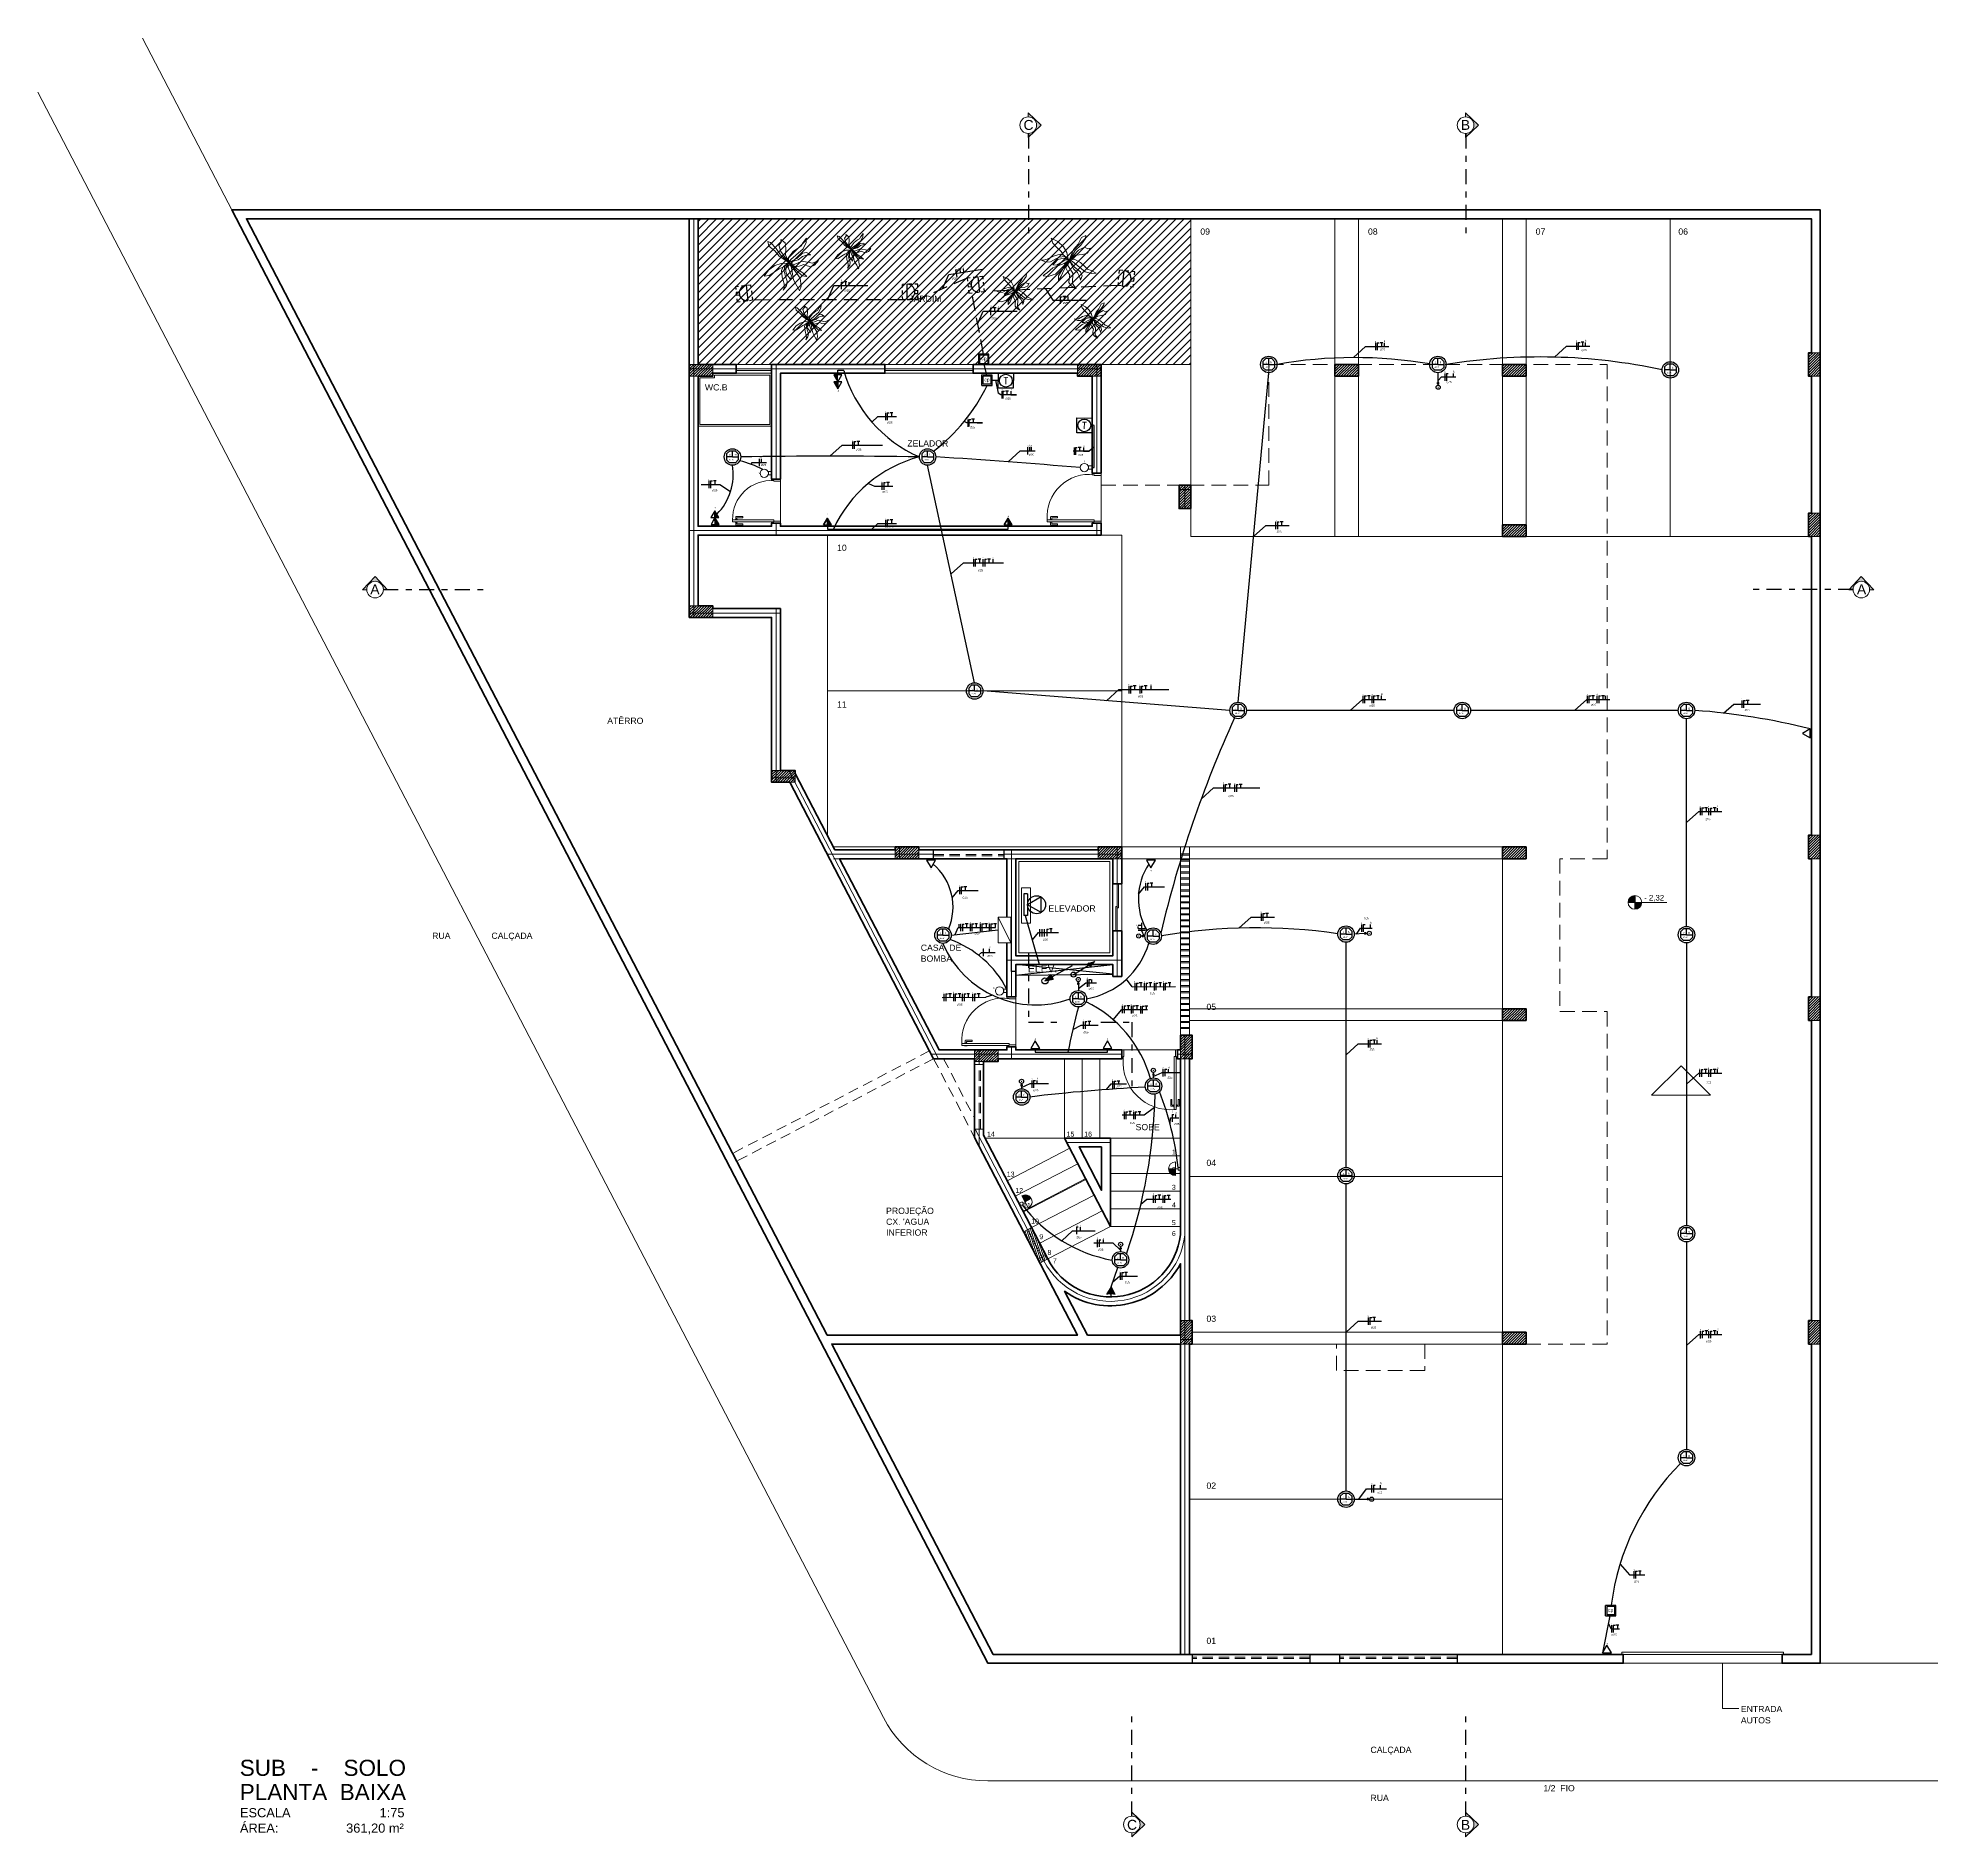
# Model space of a CAD drawing. Header units: millimetres. Extents: x 2991 to 3503, y 2795 to 2987.
# Drawn here: x 3007.21 to 3039.51, y 2805.48 to 2836.05 of the extents above; entities that cross this region are included whole.
import ezdxf
from ezdxf.enums import TextEntityAlignment as Align

# ---------------------------------------------------------------- set-up
doc = ezdxf.new("R2010")
doc.units = ezdxf.units.MM
doc.linetypes.add('DASHDOT', pattern=[25.4, 12.7, -6.35, 0, -6.35])
doc.linetypes.add('HIDDEN', pattern=[0.375, 0.25, -0.125])
for name, color, linetype in [('020', 4, 'Continuous'), ('CISM_59_ELET_CAIXA DE PASSAGEM_INSTALAR', 10, 'Continuous'), ('CISM_78_CX_ENT_PRINC', 10, 'Continuous'), ('ESCO_37_TOMADAS', 3, 'Continuous'), ('ESCO_49_ELET_FIAÇÃO', 82, 'Continuous'), ('fia', 1, 'Continuous'), ('ILUMINAÇÃO', 3, 'Continuous'), ('Pranchas', 3, 'Continuous'), ('PTF', 1, 'Continuous'), ('PTO', 1, 'Continuous'), ('TET', 172, 'Continuous'), ('TEXTO', 7, 'Continuous')]:
    doc.layers.add(name, color=color, linetype=linetype)
for name, color, linetype, lineweight in [('Eixo', 1, 'Continuous', 9), ('ESQ_INTER', 250, 'Continuous', 9), ('ESQUADRIAS', 250, 'Continuous', 9), ('IND', 7, 'Continuous', 13), ('PILAR', 7, 'Continuous', 5), ('Plarga', 7, 'Continuous', 40)]:
    doc.layers.add(name, color=color, linetype=linetype, lineweight=lineweight)
doc.styles.add('arial', font='')
doc.styles.add('romans', font='romans')
doc.styles.add('ST', font='ROMANS.SHX', dxfattribs={"height": 0.15})
doc.styles.get("Standard").update_dxf_attribs({"font": ''})
doc.styles.add('TARCISIO', font='')
doc.styles.get('arial').set_extended_font_data('Arial')
doc.styles.get('Standard').set_extended_font_data('Arial')
doc.styles.get('TARCISIO').set_extended_font_data('Arial')

# ---------------------------------------------------------------- blocks, each defined once
blk = doc.blocks.new('INTERRUP SIMP 1 TC')
at = {"lineweight": 5}
for p, q in [((-5, 2.5), (-5, -2.5)), ((0, 2.5), (-5, 2.5)), ((0, 2.5), (0, -2.5)), ((0, -2.5), (-5, -2.5)), ((0, 0), (0, 0))]:
    blk.add_line(p, q, dxfattribs=at)
at = {"lineweight": 5, "ltscale": 0.5}
blk.add_circle((6.3, 0), 6.33, dxfattribs=at)
blk = doc.blocks.new('IP')
for p, q in [((-0.1, 0.25), (0, 0.25)), ((-0.1, 0.25), (-0.1, 0.15)), ((-0.1, 0.05), (-0.1, -0.05)), ((0, 0.05), (-0.1, 0.05)), ((0, 0.05), (0, -0.05)), ((0.1, 0.25), (0.2, 0.25)), ((0.25, 0.25), (0.25, -0.25)), ((0.3, 0.25), (0.4, 0.25)), ((0.4, 0.25), (0.4, 0.15)), ((0.4, 0.05), (0.4, -0.05)), ((0, -0.05), (-0.1, -0.05)), ((-0.1, -0.15), (-0.1, -0.25)), ((-0.1, -0.25), (0, -0.25)), ((0.1, -0.25), (0.2, -0.25)), ((0.3, -0.25), (0.4, -0.25)), ((0.4, -0.15), (0.4, -0.25))]:
    blk.add_line(p, q)
blk.add_arc((0.25, 0), 0.25, 90, 270)
blk = doc.blocks.new('iv')
at = {"color": 3}
for p, q in [((-0.2, 0.1), (-0.1, 0.2)), ((-0.2, 0.1), (-0.2, -0.1)), ((-0.1, 0.2), (0.1, 0.2)), ((0.1, 0.2), (0.2, 0.1)), ((0.2, 0.1), (0.2, -0.1)), ((-0.1, -0.2), (-0.2, -0.1)), ((-0.1, -0.2), (0.1, -0.2)), ((0.2, -0.1), (0.1, -0.2))]:
    blk.add_line(p, q, dxfattribs=at)
at = {"color": 1}
blk.add_circle((0, 0), 0.28, dxfattribs=at)
at = {"color": 1, "style": 'ST', "flags": 4}
blk.add_attdef('N%%D', text='', height=0.15, dxfattribs=at).set_placement((0.003, -0.074), align=Align.CENTER)
blk = doc.blocks.new('BCAM')
for p, q in [((-0.05, 0), (-0.05, -0.1)), ((-0.05, 0), (0.05, 0)), ((0, 0.1), (0, 0)), ((0.05, 0), (0.05, -0.1)), ((-0.05, -0.1), (0.05, -0.1))]:
    blk.add_line(p, q)
at = {"const_width": 0.049}
blk.add_lwpolyline([(0, 0.23, 1), (0, 0.28, 1)], format="xyb", close=True, dxfattribs=at)
blk.add_circle((0, 0.26), 0.16)
blk = doc.blocks.new('I190')
at = {"lineweight": 5}
for p, q in [((-0.1, 0.05), (-0.1, -0.05)), ((0, 0.05), (-0.1, 0.05)), ((0, 0.05), (0, -0.05)), ((0.1, 0), (0, 0)), ((0.1, 0.25), (0.1, -0.25)), ((0.35, 0), (0.1, 0)), ((0, -0.05), (-0.1, -0.05))]:
    blk.add_line(p, q, dxfattribs=at)
at = {"lineweight": 5, "const_width": 0.2499}
blk.add_lwpolyline([(0.1, 0.12505, -0.41421356), (0.22505, 0, -1)], format="xyb", dxfattribs=at)
at = {"lineweight": 5}
blk.add_arc((0.1, 0), 0.25, 270, 90, dxfattribs=at)
blk = doc.blocks.new('TPIS')
at = {"color": 4}
for p, q in [((-0.2, -0.2), (-0.2, 0.2)), ((-0.2, 0.2), (0.2, 0.2)), ((0.2, 0.2), (0.2, -0.2)), ((0.2, -0.2), (-0.2, -0.2))]:
    blk.add_line(p, q, dxfattribs=at)
at = {"color": 3}
blk.add_circle((0, 0), 0.171, dxfattribs=at)
at = {"color": 3, "style": 'romans'}
blk.add_attdef('1', text='', height=0.18, dxfattribs=at).set_placement((0, 0), align=Align.MIDDLE)
blk = doc.blocks.new('A$C28c5bb45')
at = {"layer": 'ESCO_37_TOMADAS'}
for p, q in [((-5.806, -4.23), (-5.806, -4.354)), ((-5.806, -4.23), (-5.806, -4.354)), ((-5.776, -4.23), (-5.776, -4.353)), ((-5.776, -4.23), (-5.744, -4.23)), ((-5.776, -4.23), (-5.776, -4.353)), ((-5.776, -4.23), (-5.744, -4.23)), ((-5.705, -4.228), (-5.705, -4.291)), ((-5.705, -4.228), (-5.705, -4.291)), ((-5.658, -4.23), (-5.658, -4.355)), ((-5.658, -4.23), (-5.658, -4.355)), ((-5.627, -4.23), (-5.627, -4.354)), ((-5.627, -4.23), (-5.596, -4.23)), ((-5.627, -4.23), (-5.627, -4.354)), ((-5.627, -4.23), (-5.596, -4.23)), ((-5.557, -4.229), (-5.557, -4.29)), ((-5.557, -4.229), (-5.557, -4.29))]:
    blk.add_line(p, q, dxfattribs=at)
for points in [[(-5.68, -4.228), (-5.705, -4.228), (-5.728, -4.228)], [(-5.68, -4.228), (-5.705, -4.228), (-5.728, -4.228)], [(-5.532, -4.229), (-5.557, -4.229), (-5.58, -4.229)], [(-5.532, -4.229), (-5.557, -4.229), (-5.58, -4.229)]]:
    blk.add_lwpolyline(points, dxfattribs=at)
at = {"layer": 'ESCO_37_TOMADAS', "char_height": 0.02522, "attachment_point": 1}
for s, insert in [('{\\fArial Unicode MS|b0|i0|c0|p34;2}', (-5.815, -4.196)), ('{\\fArial Unicode MS|b0|i0|c0|p34;2}', (-5.815, -4.196)), ('{\\fArial Unicode MS|b0|i0|c0|p34;3}', (-5.666, -4.197)), ('{\\fArial Unicode MS|b0|i0|c0|p34;3}', (-5.666, -4.197))]:
    blk.add_mtext_dynamic_manual_height_columns(s, width=0.000485, gutter_width=0.126, heights=[0], dxfattribs=dict(at, insert=insert))
blk = doc.blocks.new('CTEL')
for p, q in [((-0.3, 0), (-0.3, -0.1)), ((-0.3, 0), (0.3, 0)), ((0.217, 0.375), (-0.217, 0.375)), ((-0.217, 0.375), (0, 0)), ((0.217, 0.375), (0, 0)), ((0.3, 0), (0.3, -0.1)), ((-0.3, -0.1), (0.3, -0.1))]:
    blk.add_line(p, q)
blk.add_circle((0, 0.25), 0.25)

msp = doc.modelspace()

# ---------------------------------------------------------------- hatches: boundary and pattern name
at = {"lineweight": 5}
h = msp.add_hatch(dxfattribs=at)
h.set_pattern_fill('LINE,_O', color=86, scale=0.03, angle=45)
h.set_pattern_definition([(45, (1104.33265, 1874.42088), (-0.067351921, 0.067351921), [])])
h.paths.add_polyline_path([(3025.284, 2830.504), (3026.809, 2830.504), (3026.809, 2832.979), (3018.434, 2832.979), (3018.434, 2830.504), (3021.609, 2830.504), (3023.109, 2830.504)])
h.paths.add_polyline_path([(3023.825, 2831.751), (3023.826, 2831.755), (3023.826, 2831.755)], flags=16)
h.paths.add_polyline_path([(3024.742, 2832.277), (3024.744, 2832.283), (3024.743, 2832.283)], flags=16)
h.paths.add_polyline_path([(3025.147, 2831.272), (3025.149, 2831.276), (3025.148, 2831.277)], flags=16)
h.paths.add_polyline_path([(3021.039, 2832.455), (3021.08, 2832.422), (3021.085, 2832.424)], flags=16)
h.paths.add_polyline_path([(3020.328, 2831.241), (3020.37, 2831.208), (3020.375, 2831.21)], flags=16)
h.paths.add_polyline_path([(3019.977, 2832.238), (3019.972, 2832.242), (3019.971, 2832.241)], flags=16)
h.paths.add_polyline_path([(3021.996, 2831.536), (3022.599, 2831.536), (3022.599, 2831.697), (3021.996, 2831.697)], flags=24)
h = msp.add_hatch(color=256)
h.dxf.hatch_style = 1
h.paths.add_polyline_path([(3034.358, 2821.478, 0.414214), (3034.241, 2821.361), (3034.358, 2821.361)])
h.paths.add_polyline_path([(3034.475, 2821.361), (3034.358, 2821.361), (3034.358, 2821.244, 0.414214)])
at = {"layer": 'ESCO_49_ELET_FIAÇÃO'}
h = msp.add_hatch(color=256, dxfattribs=at)
h.dxf.hatch_style = 1
h.paths.add_polyline_path([(3025.173, 2820.361), (3025.06, 2820.332), (3025.099, 2820.271)])
h = msp.add_hatch(color=256, dxfattribs=at)
h.dxf.hatch_style = 1
h.paths.add_polyline_path([(3024.33, 2820.027), (3024.429, 2820.133), (3024.472, 2820.054)])
at = {"layer": 'IND'}
for points in [[(3024.044, 2834.359), (3024.044, 2834.43, 1.014778), (3024.044, 2834.712), (3024.044, 2834.783), (3024.267, 2834.571)], [(3031.478, 2834.359), (3031.478, 2834.43, 1.014778), (3031.478, 2834.712), (3031.478, 2834.783), (3031.701, 2834.571)], [(3031.478, 2834.359), (3031.478, 2834.43, 1.014778), (3031.478, 2834.712), (3031.478, 2834.783), (3031.701, 2834.571)], [(3013.155, 2826.676), (3013.085, 2826.676, 1.014778), (3012.803, 2826.676), (3012.732, 2826.676), (3012.944, 2826.898)], [(3037.995, 2826.676), (3038.066, 2826.676, -1.014778), (3038.347, 2826.676), (3038.418, 2826.676), (3038.206, 2826.898)], [(3025.804, 2805.899), (3025.804, 2805.828, -1.014778), (3025.804, 2805.547), (3025.804, 2805.476), (3026.026, 2805.688)], [(3031.478, 2805.899), (3031.478, 2805.828, -1.014778), (3031.478, 2805.547), (3031.478, 2805.476), (3031.701, 2805.688)]]:
    msp.add_hatch(color=0, dxfattribs=at).paths.add_polyline_path(points)
at = {"layer": 'PILAR'}
h = msp.add_hatch(dxfattribs=at)
h.set_pattern_fill('ANSI31,_O', color=256, scale=0.01, angle=-90)
h.set_pattern_definition([(225, (3989.723443, 4694.267254), (-0.0224506403, 0.0224506403), [])])
h.paths.add_polyline_path([(3037.309, 2830.304), (3037.509, 2830.304), (3037.509, 2830.704), (3037.309, 2830.704)])
h = msp.add_hatch(dxfattribs=at)
h.set_pattern_fill('ANSI31,_O', color=256, scale=0.01)
h.set_pattern_definition([(45, (1154.721275, 1878.090086), (-0.0224506403, 0.0224506403), [])])
h.paths.add_polyline_path([(3018.684, 2830.504), (3018.684, 2830.304), (3018.284, 2830.304), (3018.284, 2830.504)])
h = msp.add_hatch(dxfattribs=at)
h.set_pattern_fill('ANSI31,_O', color=256, scale=0.01)
h.set_pattern_definition([(45, (1161.321275, 1878.090086), (-0.0224506403, 0.0224506403), [])])
h.paths.add_polyline_path([(3025.284, 2830.504), (3025.284, 2830.304), (3024.884, 2830.304), (3024.884, 2830.504)])
h = msp.add_hatch(dxfattribs=at)
h.set_pattern_fill('ANSI31,_O', color=256, scale=0.01)
h.set_pattern_definition([(45, (1165.696275, 1878.090086), (-0.0224506403, 0.0224506403), [])])
h.paths.add_polyline_path([(3029.259, 2830.504), (3029.259, 2830.304), (3029.659, 2830.304), (3029.659, 2830.504)])
h = msp.add_hatch(dxfattribs=at)
h.set_pattern_fill('ANSI31,_O', color=256, scale=0.01)
h.set_pattern_definition([(45, (1168.546275, 1878.090086), (-0.0224506403, 0.0224506403), [])])
h.paths.add_polyline_path([(3032.109, 2830.504), (3032.109, 2830.304), (3032.509, 2830.304), (3032.509, 2830.504)])
h = msp.add_hatch(dxfattribs=at)
h.set_pattern_fill('ANSI31,_O', color=256, scale=0.01, angle=-90)
h.set_pattern_definition([(225, (3979.023443, 4692.017254), (-0.0224506403, 0.0224506403), [])])
h.paths.add_polyline_path([(3026.609, 2828.054), (3026.809, 2828.054), (3026.809, 2828.454), (3026.609, 2828.454)])
h = msp.add_hatch(dxfattribs=at)
h.set_pattern_fill('ANSI31,_O', color=256, scale=0.01)
h.set_pattern_definition([(45, (1168.546275, 1875.365086), (-0.0224506403, 0.0224506403), [])])
h.paths.add_polyline_path([(3032.109, 2827.779), (3032.109, 2827.579), (3032.509, 2827.579), (3032.509, 2827.779)])
h = msp.add_hatch(dxfattribs=at)
h.set_pattern_fill('ANSI31,_O', color=256, scale=0.01, angle=-90)
h.set_pattern_definition([(225, (3989.723443, 4691.542254), (-0.0224506403, 0.0224506403), [])])
h.paths.add_polyline_path([(3037.309, 2827.579), (3037.509, 2827.579), (3037.509, 2827.979), (3037.309, 2827.979)])
h = msp.add_hatch(dxfattribs=at)
h.set_pattern_fill('ANSI31,_O', color=256, scale=0.01)
h.set_pattern_definition([(45, (1154.721275, 1873.990086), (-0.0224506403, 0.0224506403), [])])
h.paths.add_polyline_path([(3018.684, 2826.404), (3018.684, 2826.204), (3018.284, 2826.204), (3018.284, 2826.404)])
h = msp.add_hatch(dxfattribs=at)
h.set_pattern_fill('ANSI31,_O', color=256, scale=0.01)
h.set_pattern_definition([(45, (1156.121275, 1871.190086), (-0.0224506403, 0.0224506403), [])])
h.paths.add_polyline_path([(3020.084, 2823.604), (3020.084, 2823.404), (3019.684, 2823.404), (3019.684, 2823.604)])
h = msp.add_hatch(dxfattribs=at)
h.set_pattern_fill('ANSI31,_O', color=256, scale=0.01)
h.set_pattern_definition([(45, (1158.221275, 1869.890086), (-0.0224506403, 0.0224506403), [])])
h.paths.add_polyline_path([(3022.184, 2822.304), (3022.184, 2822.104), (3021.784, 2822.104), (3021.784, 2822.304)])
h = msp.add_hatch(dxfattribs=at)
h.set_pattern_fill('ANSI31,_O', color=256, scale=0.01)
h.set_pattern_definition([(45, (1161.671275, 1869.890086), (-0.0224506403, 0.0224506403), [])])
h.paths.add_polyline_path([(3025.634, 2822.304), (3025.634, 2822.104), (3025.234, 2822.104), (3025.234, 2822.304)])
h = msp.add_hatch(dxfattribs=at)
h.set_pattern_fill('ANSI31,_O', color=256, scale=0.01)
h.set_pattern_definition([(45, (1168.546275, 1869.890086), (-0.0224506403, 0.0224506403), [])])
h.paths.add_polyline_path([(3032.109, 2822.304), (3032.109, 2822.104), (3032.509, 2822.104), (3032.509, 2822.304)])
h = msp.add_hatch(dxfattribs=at)
h.set_pattern_fill('ANSI31,_O', color=256, scale=0.01, angle=-90)
h.set_pattern_definition([(225, (3989.723443, 4686.067254), (-0.0224506403, 0.0224506403), [])])
h.paths.add_polyline_path([(3037.309, 2822.104), (3037.509, 2822.104), (3037.509, 2822.504), (3037.309, 2822.504)])
h = msp.add_hatch(dxfattribs=at)
h.set_pattern_fill('ANSI31,_O', color=256, scale=0.01, angle=-90)
h.set_pattern_definition([(225, (3989.723443, 4683.317254), (-0.0224506403, 0.0224506403), [])])
h.paths.add_polyline_path([(3037.309, 2819.354), (3037.509, 2819.354), (3037.509, 2819.754), (3037.309, 2819.754)])
h = msp.add_hatch(dxfattribs=at)
h.set_pattern_fill('ANSI31,_O', color=256, scale=0.01)
h.set_pattern_definition([(45, (1168.546275, 1867.140086), (-0.0224506403, 0.0224506403), [])])
h.paths.add_polyline_path([(3032.109, 2819.554), (3032.109, 2819.354), (3032.509, 2819.354), (3032.509, 2819.554)])
h = msp.add_hatch(dxfattribs=at)
h.set_pattern_fill('ANSI31,_O', color=256, scale=0.01, angle=-90)
h.set_pattern_definition([(225, (3979.048443, 4682.667254), (-0.0224506403, 0.0224506403), [])])
h.paths.add_polyline_path([(3026.634, 2818.704), (3026.834, 2818.704), (3026.834, 2819.104), (3026.634, 2819.104)])
h = msp.add_hatch(dxfattribs=at)
h.set_pattern_fill('ANSI31,_O', color=256, scale=0.01)
h.set_pattern_definition([(45, (1159.571275, 1866.440086), (-0.0224506403, 0.0224506403), [])])
h.paths.add_polyline_path([(3023.534, 2818.854), (3023.534, 2818.654), (3023.134, 2818.654), (3023.134, 2818.854)])
h = msp.add_hatch(dxfattribs=at)
h.set_pattern_fill('ANSI31,_O', color=256, scale=0.01, angle=-62.5146)
h.set_pattern_definition([(252.4853861, (3008.853874, 4908.343406), (-0.03027807704, 0.00955513217), [])])
h.paths.add_polyline_path([(3024.245, 2815.231), (3024.378, 2815.3), (3024.101, 2815.833), (3023.968, 2815.763)])
h = msp.add_hatch(dxfattribs=at)
h.set_pattern_fill('ANSI31,_O', color=256, scale=0.01, angle=-90)
h.set_pattern_definition([(225, (3979.048443, 4677.817254), (-0.0224506403, 0.0224506403), [])])
h.paths.add_polyline_path([(3026.634, 2813.854), (3026.834, 2813.854), (3026.834, 2814.254), (3026.634, 2814.254)])
h = msp.add_hatch(dxfattribs=at)
h.set_pattern_fill('ANSI31,_O', color=256, scale=0.01, angle=-90)
h.set_pattern_definition([(225, (3989.723443, 4677.817254), (-0.0224506403, 0.0224506403), [])])
h.paths.add_polyline_path([(3037.309, 2813.854), (3037.509, 2813.854), (3037.509, 2814.254), (3037.309, 2814.254)])
h = msp.add_hatch(dxfattribs=at)
h.set_pattern_fill('ANSI31,_O', color=256, scale=0.01)
h.set_pattern_definition([(45, (1168.546275, 1861.640086), (-0.0224506403, 0.0224506403), [])])
h.paths.add_polyline_path([(3032.109, 2814.054), (3032.109, 2813.854), (3032.509, 2813.854), (3032.509, 2814.054)])

# ---------------------------------------------------------------- linework, layer by layer
at = {"color": 3, "lineweight": 5}
for p, q in [((3019.617, 2832.595), (3019.639, 2832.514)), ((3019.665, 2832.576), (3019.617, 2832.595)), ((3019.84, 2832.627), (3019.845, 2832.583)), ((3019.915, 2832.569), (3019.84, 2832.627)), ((3020.218, 2832.575), (3020.276, 2832.648)), ((3020.276, 2832.648), (3020.27, 2832.574)), ((3020.798, 2832.692), (3020.813, 2832.639)), ((3020.831, 2832.68), (3020.798, 2832.692)), ((3020.813, 2832.639), (3020.88, 2832.586)), ((3020.895, 2832.614), (3020.831, 2832.68)), ((3020.945, 2832.54), (3020.895, 2832.614)), ((3020.951, 2832.684), (3020.925, 2832.651)), ((3020.925, 2832.651), (3020.948, 2832.579)), ((3020.947, 2832.714), (3020.951, 2832.684)), ((3020.997, 2832.675), (3020.947, 2832.714)), ((3021.004, 2832.616), (3020.997, 2832.675)), ((3020.998, 2832.54), (3021.004, 2832.616)), ((3021.087, 2832.577), (3021.146, 2832.62)), ((3021.2, 2832.607), (3021.119, 2832.539)), ((3021.146, 2832.62), (3021.177, 2832.641)), ((3021.177, 2832.641), (3021.2, 2832.679)), ((3021.2, 2832.679), (3021.238, 2832.728)), ((3021.234, 2832.679), (3021.2, 2832.607)), ((3021.238, 2832.728), (3021.234, 2832.679)), ((3024.437, 2832.65), (3024.464, 2832.565)), ((3024.549, 2832.592), (3024.437, 2832.65)), ((3024.647, 2832.505), (3024.549, 2832.592)), ((3024.951, 2832.66), (3024.892, 2832.546)), ((3024.937, 2832.533), (3025.017, 2832.645)), ((3025.027, 2832.696), (3024.951, 2832.66)), ((3025.017, 2832.645), (3025.027, 2832.696)), ((3019.639, 2832.514), (3019.739, 2832.435)), ((3019.761, 2832.477), (3019.665, 2832.576)), ((3019.739, 2832.435), (3019.813, 2832.345)), ((3019.837, 2832.366), (3019.761, 2832.477)), ((3019.845, 2832.583), (3019.806, 2832.533)), ((3019.806, 2832.533), (3019.842, 2832.425)), ((3019.813, 2832.345), (3019.977, 2832.238)), ((3019.977, 2832.238), (3019.837, 2832.366)), ((3019.842, 2832.425), (3019.977, 2832.238)), ((3019.925, 2832.48), (3019.915, 2832.569)), ((3019.917, 2832.366), (3019.925, 2832.48)), ((3019.977, 2832.238), (3019.917, 2832.366)), ((3019.973, 2832.323), (3020.05, 2832.421)), ((3019.977, 2832.238), (3019.973, 2832.323)), ((3019.977, 2832.238), (3020.11, 2832.303)), ((3020.01, 2832.29), (3019.977, 2832.238)), ((3020.137, 2832.282), (3019.977, 2832.238)), ((3020.098, 2832.364), (3020.01, 2832.29)), ((3020.05, 2832.421), (3020.139, 2832.487)), ((3020.219, 2832.467), (3020.098, 2832.364)), ((3020.11, 2832.303), (3020.206, 2832.394)), ((3020.209, 2832.34), (3020.137, 2832.282)), ((3020.139, 2832.487), (3020.185, 2832.518)), ((3020.185, 2832.518), (3020.218, 2832.575)), ((3020.206, 2832.394), (3020.278, 2832.405)), ((3020.292, 2832.366), (3020.209, 2832.34)), ((3020.27, 2832.574), (3020.219, 2832.467)), ((3020.278, 2832.405), (3020.348, 2832.367)), ((3020.348, 2832.367), (3020.292, 2832.366)), ((3020.379, 2832.223), (3020.478, 2832.268)), ((3020.478, 2832.268), (3020.412, 2832.193)), ((3020.809, 2832.367), (3020.757, 2832.3)), ((3020.757, 2832.3), (3020.816, 2832.307)), ((3020.878, 2832.42), (3020.809, 2832.367)), ((3020.816, 2832.307), (3020.872, 2832.344)), ((3020.872, 2832.344), (3020.927, 2832.381)), ((3020.95, 2832.444), (3020.878, 2832.42)), ((3020.88, 2832.586), (3020.929, 2832.526)), ((3020.927, 2832.381), (3020.97, 2832.401)), ((3020.929, 2832.526), (3021.039, 2832.455)), ((3021.039, 2832.455), (3020.945, 2832.54)), ((3020.948, 2832.579), (3021.039, 2832.455)), ((3021.025, 2832.446), (3020.95, 2832.444)), ((3020.976, 2832.41), (3020.955, 2832.366)), ((3020.955, 2832.366), (3020.963, 2832.289)), ((3020.963, 2832.289), (3020.984, 2832.212)), ((3021.039, 2832.455), (3020.976, 2832.41)), ((3020.984, 2832.354), (3020.988, 2832.409)), ((3020.998, 2832.309), (3020.984, 2832.354)), ((3020.988, 2832.409), (3021.025, 2832.446)), ((3021.039, 2832.455), (3020.998, 2832.54)), ((3021.021, 2832.243), (3020.998, 2832.309)), ((3021.006, 2832.397), (3021.039, 2832.455)), ((3021.006, 2832.363), (3021.006, 2832.397)), ((3021.008, 2832.33), (3021.006, 2832.363)), ((3021.041, 2832.285), (3021.008, 2832.33)), ((3021.039, 2832.455), (3021.029, 2832.417)), ((3021.029, 2832.417), (3021.039, 2832.38)), ((3021.036, 2832.511), (3021.087, 2832.577)), ((3021.039, 2832.455), (3021.036, 2832.511)), ((3021.039, 2832.455), (3021.127, 2832.498)), ((3021.061, 2832.489), (3021.039, 2832.455)), ((3021.145, 2832.484), (3021.039, 2832.455)), ((3021.066, 2832.393), (3021.039, 2832.455)), ((3021.039, 2832.455), (3021.129, 2832.33)), ((3021.134, 2832.379), (3021.039, 2832.455)), ((3021.039, 2832.455), (3021.123, 2832.367)), ((3021.118, 2832.402), (3021.039, 2832.455)), ((3021.039, 2832.455), (3021.097, 2832.429)), ((3021.039, 2832.38), (3021.068, 2832.304)), ((3021.058, 2832.262), (3021.041, 2832.285)), ((3021.068, 2832.304), (3021.058, 2832.262)), ((3021.119, 2832.539), (3021.061, 2832.489)), ((3021.083, 2832.297), (3021.066, 2832.393)), ((3021.092, 2832.256), (3021.083, 2832.297)), ((3021.097, 2832.429), (3021.191, 2832.469)), ((3021.165, 2832.415), (3021.118, 2832.402)), ((3021.123, 2832.367), (3021.191, 2832.303)), ((3021.127, 2832.498), (3021.191, 2832.559)), ((3021.129, 2832.33), (3021.166, 2832.275)), ((3021.201, 2832.335), (3021.134, 2832.379)), ((3021.193, 2832.523), (3021.145, 2832.484)), ((3021.207, 2832.43), (3021.165, 2832.415)), ((3021.166, 2832.275), (3021.169, 2832.245)), ((3021.191, 2832.559), (3021.239, 2832.566)), ((3021.191, 2832.469), (3021.307, 2832.444)), ((3021.191, 2832.303), (3021.243, 2832.294)), ((3021.249, 2832.54), (3021.193, 2832.523)), ((3021.243, 2832.294), (3021.201, 2832.335)), ((3021.247, 2832.415), (3021.207, 2832.43)), ((3021.239, 2832.566), (3021.286, 2832.54)), ((3021.289, 2832.406), (3021.247, 2832.415)), ((3021.286, 2832.54), (3021.249, 2832.54)), ((3021.328, 2832.425), (3021.289, 2832.406)), ((3021.307, 2832.444), (3021.372, 2832.475)), ((3021.372, 2832.475), (3021.328, 2832.425)), ((3024.258, 2832.284), (3024.342, 2832.243)), ((3024.305, 2832.279), (3024.258, 2832.284)), ((3024.368, 2832.292), (3024.305, 2832.279)), ((3024.476, 2832.344), (3024.368, 2832.292)), ((3024.425, 2832.246), (3024.515, 2832.297)), ((3024.464, 2832.565), (3024.533, 2832.493)), ((3024.588, 2832.377), (3024.476, 2832.344)), ((3024.492, 2832.227), (3024.549, 2832.289)), ((3024.515, 2832.297), (3024.578, 2832.33)), ((3024.533, 2832.493), (3024.603, 2832.421)), ((3024.549, 2832.289), (3024.597, 2832.3)), ((3024.578, 2832.33), (3024.66, 2832.339)), ((3024.742, 2832.277), (3024.583, 2832.11)), ((3024.659, 2832.356), (3024.588, 2832.377)), ((3024.597, 2832.3), (3024.648, 2832.309)), ((3024.603, 2832.421), (3024.644, 2832.364)), ((3024.683, 2832.281), (3024.631, 2832.256)), ((3024.742, 2832.277), (3024.635, 2832.129)), ((3024.701, 2832.405), (3024.647, 2832.505)), ((3024.648, 2832.309), (3024.742, 2832.277)), ((3024.656, 2832.115), (3024.742, 2832.277)), ((3024.657, 2832.219), (3024.742, 2832.277)), ((3024.742, 2832.277), (3024.659, 2832.356)), ((3024.66, 2832.339), (3024.725, 2832.295)), ((3024.742, 2832.277), (3024.683, 2832.281)), ((3024.686, 2832.145), (3024.742, 2832.277)), ((3024.725, 2832.295), (3024.701, 2832.405)), ((3024.742, 2832.277), (3024.72, 2832.183)), ((3024.817, 2832.457), (3024.742, 2832.277)), ((3024.9, 2832.444), (3024.742, 2832.277)), ((3024.742, 2832.277), (3024.842, 2832.438)), ((3024.742, 2832.277), (3024.856, 2832.36)), ((3024.742, 2832.277), (3024.824, 2832.296)), ((3024.814, 2832.128), (3024.742, 2832.277)), ((3024.742, 2832.277), (3024.83, 2832.159)), ((3024.799, 2832.254), (3024.742, 2832.277)), ((3024.892, 2832.546), (3024.817, 2832.457)), ((3024.824, 2832.296), (3024.935, 2832.238)), ((3024.842, 2832.438), (3024.937, 2832.533)), ((3024.856, 2832.36), (3024.97, 2832.372)), ((3025, 2832.498), (3024.9, 2832.444)), ((3024.97, 2832.372), (3025.055, 2832.398)), ((3025.056, 2832.469), (3025, 2832.498)), ((3025.055, 2832.398), (3025.099, 2832.482)), ((3025.099, 2832.482), (3025.056, 2832.469)), ((3019.633, 2832.106), (3019.555, 2832.007)), ((3019.555, 2832.007), (3019.643, 2832.017)), ((3019.736, 2832.186), (3019.633, 2832.106)), ((3019.643, 2832.017), (3019.727, 2832.073)), ((3019.727, 2832.073), (3019.81, 2832.128)), ((3019.844, 2832.222), (3019.736, 2832.186)), ((3019.81, 2832.128), (3019.874, 2832.158)), ((3019.956, 2832.226), (3019.844, 2832.222)), ((3019.884, 2832.171), (3019.851, 2832.106)), ((3019.851, 2832.106), (3019.863, 2831.989)), ((3019.863, 2831.989), (3019.895, 2831.874)), ((3019.977, 2832.238), (3019.884, 2832.171)), ((3019.895, 2832.087), (3019.901, 2832.17)), ((3019.916, 2832.019), (3019.895, 2832.087)), ((3019.901, 2832.17), (3019.956, 2832.226)), ((3019.95, 2831.921), (3019.916, 2832.019)), ((3019.928, 2832.152), (3019.977, 2832.238)), ((3019.928, 2832.101), (3019.928, 2832.152)), ((3019.931, 2832.051), (3019.928, 2832.101)), ((3019.981, 2831.984), (3019.931, 2832.051)), ((3019.977, 2832.238), (3019.962, 2832.181)), ((3019.962, 2832.181), (3019.977, 2832.126)), ((3020.019, 2832.145), (3019.977, 2832.238)), ((3019.977, 2832.238), (3020.112, 2832.052)), ((3020.121, 2832.124), (3019.977, 2832.238)), ((3019.977, 2832.238), (3020.103, 2832.106)), ((3020.096, 2832.159), (3019.977, 2832.238)), ((3019.977, 2832.238), (3020.065, 2832.2)), ((3019.977, 2832.126), (3020.022, 2832.012)), ((3020.006, 2831.949), (3019.981, 2831.984)), ((3020.022, 2832.012), (3020.006, 2831.949)), ((3020.044, 2832.002), (3020.019, 2832.145)), ((3020.058, 2831.94), (3020.044, 2832.002)), ((3020.065, 2832.2), (3020.205, 2832.26)), ((3020.167, 2832.179), (3020.096, 2832.159)), ((3020.103, 2832.106), (3020.205, 2832.01)), ((3020.112, 2832.052), (3020.168, 2831.968)), ((3020.22, 2832.058), (3020.121, 2832.124)), ((3020.229, 2832.202), (3020.167, 2832.179)), ((3020.168, 2831.968), (3020.173, 2831.924)), ((3020.205, 2832.26), (3020.379, 2832.223)), ((3020.205, 2832.01), (3020.283, 2831.997)), ((3020.283, 2831.997), (3020.22, 2832.058)), ((3020.289, 2832.179), (3020.229, 2832.202)), ((3020.352, 2832.165), (3020.289, 2832.179)), ((3020.412, 2832.193), (3020.352, 2832.165)), ((3020.976, 2832.139), (3021.013, 2832.189)), ((3020.985, 2832.169), (3020.976, 2832.139)), ((3020.984, 2832.212), (3020.985, 2832.169)), ((3021.013, 2832.189), (3021.021, 2832.243)), ((3021.131, 2832.189), (3021.092, 2832.256)), ((3021.15, 2832.147), (3021.131, 2832.189)), ((3021.16, 2832.131), (3021.15, 2832.147)), ((3021.176, 2832.186), (3021.16, 2832.131)), ((3021.169, 2832.245), (3021.176, 2832.186)), ((3023.622, 2832), (3023.64, 2831.943)), ((3023.697, 2831.961), (3023.622, 2832)), ((3023.761, 2831.903), (3023.697, 2831.961)), ((3023.965, 2832.006), (3023.925, 2831.931)), ((3023.955, 2831.921), (3024.009, 2831.996)), ((3024.015, 2832.03), (3023.965, 2832.006)), ((3024.009, 2831.996), (3024.015, 2832.03)), ((3024.298, 2832.01), (3024.318, 2832.029)), ((3024.383, 2832), (3024.298, 2832.01)), ((3024.318, 2832.029), (3024.374, 2832.068)), ((3024.342, 2832.243), (3024.425, 2832.246)), ((3024.374, 2832.068), (3024.463, 2832.144)), ((3024.468, 2832.027), (3024.383, 2832)), ((3024.462, 2832.196), (3024.492, 2832.227)), ((3024.527, 2832.192), (3024.462, 2832.196)), ((3024.463, 2832.144), (3024.522, 2832.169)), ((3024.511, 2832.041), (3024.468, 2832.027)), ((3024.583, 2832.11), (3024.511, 2832.041)), ((3024.522, 2832.169), (3024.657, 2832.219)), ((3024.631, 2832.256), (3024.527, 2832.192)), ((3024.635, 2832.129), (3024.559, 2832.011)), ((3024.559, 2832.011), (3024.56, 2831.932)), ((3024.56, 2831.932), (3024.608, 2832.005)), ((3024.608, 2832.005), (3024.656, 2832.115)), ((3024.718, 2832.079), (3024.686, 2832.145)), ((3024.751, 2832.022), (3024.718, 2832.079)), ((3024.72, 2832.183), (3024.805, 2832.057)), ((3024.737, 2831.895), (3024.74, 2831.959)), ((3024.74, 2831.959), (3024.751, 2832.022)), ((3024.887, 2832.181), (3024.799, 2832.254)), ((3024.805, 2832.057), (3024.799, 2831.879)), ((3024.884, 2832.068), (3024.814, 2832.128)), ((3024.83, 2832.159), (3024.936, 2832.08)), ((3024.925, 2831.99), (3024.884, 2832.068)), ((3025.011, 2832.08), (3024.887, 2832.181)), ((3024.935, 2831.936), (3024.925, 2831.99)), ((3024.935, 2832.238), (3025.015, 2832.163)), ((3024.96, 2832.011), (3024.935, 2831.936)), ((3024.936, 2832.08), (3024.96, 2832.011)), ((3025.125, 2832.05), (3025.011, 2832.08)), ((3025.015, 2832.163), (3025.054, 2832.123)), ((3025.054, 2832.123), (3025.116, 2832.101)), ((3025.116, 2832.101), (3025.199, 2832.057)), ((3025.199, 2832.057), (3025.125, 2832.05)), ((3019.883, 2831.764), (3019.938, 2831.839)), ((3019.896, 2831.809), (3019.883, 2831.764)), ((3019.895, 2831.874), (3019.896, 2831.809)), ((3019.938, 2831.839), (3019.95, 2831.921)), ((3020.115, 2831.839), (3020.058, 2831.94)), ((3020.144, 2831.777), (3020.115, 2831.839)), ((3020.159, 2831.753), (3020.144, 2831.777)), ((3020.184, 2831.835), (3020.159, 2831.753)), ((3020.173, 2831.924), (3020.184, 2831.835)), ((3023.502, 2831.755), (3023.559, 2831.728)), ((3023.534, 2831.752), (3023.502, 2831.755)), ((3023.576, 2831.761), (3023.534, 2831.752)), ((3023.559, 2831.728), (3023.614, 2831.73)), ((3023.648, 2831.795), (3023.576, 2831.761)), ((3023.58, 2831.612), (3023.639, 2831.662)), ((3023.614, 2831.73), (3023.674, 2831.764)), ((3023.639, 2831.697), (3023.659, 2831.717)), ((3023.682, 2831.694), (3023.639, 2831.697)), ((3023.639, 2831.662), (3023.678, 2831.679)), ((3023.64, 2831.943), (3023.686, 2831.895)), ((3023.723, 2831.817), (3023.648, 2831.795)), ((3023.659, 2831.717), (3023.697, 2831.759)), ((3023.719, 2831.64), (3023.671, 2831.593)), ((3023.674, 2831.764), (3023.716, 2831.786)), ((3023.678, 2831.679), (3023.769, 2831.712)), ((3023.751, 2831.737), (3023.682, 2831.694)), ((3023.686, 2831.895), (3023.732, 2831.847)), ((3023.697, 2831.759), (3023.729, 2831.766)), ((3023.754, 2831.652), (3023.703, 2831.574)), ((3023.716, 2831.786), (3023.771, 2831.792)), ((3023.825, 2831.751), (3023.719, 2831.64)), ((3023.77, 2831.804), (3023.723, 2831.817)), ((3023.729, 2831.766), (3023.763, 2831.773)), ((3023.732, 2831.847), (3023.76, 2831.809)), ((3023.736, 2831.57), (3023.767, 2831.643)), ((3023.786, 2831.754), (3023.751, 2831.737)), ((3023.825, 2831.751), (3023.754, 2831.652)), ((3023.798, 2831.836), (3023.761, 2831.903)), ((3023.763, 2831.773), (3023.825, 2831.751)), ((3023.767, 2831.643), (3023.825, 2831.751)), ((3023.769, 2831.712), (3023.825, 2831.751)), ((3023.825, 2831.751), (3023.77, 2831.804)), ((3023.771, 2831.792), (3023.814, 2831.763)), ((3023.825, 2831.751), (3023.786, 2831.754)), ((3023.787, 2831.663), (3023.825, 2831.751)), ((3023.809, 2831.619), (3023.787, 2831.663)), ((3023.814, 2831.763), (3023.798, 2831.836)), ((3023.825, 2831.751), (3023.81, 2831.689)), ((3023.81, 2831.689), (3023.867, 2831.604)), ((3023.875, 2831.871), (3023.825, 2831.751)), ((3023.931, 2831.862), (3023.825, 2831.751)), ((3023.825, 2831.751), (3023.892, 2831.858)), ((3023.825, 2831.751), (3023.901, 2831.806)), ((3023.825, 2831.751), (3023.88, 2831.764)), ((3023.873, 2831.651), (3023.825, 2831.751)), ((3023.825, 2831.751), (3023.884, 2831.672)), ((3023.863, 2831.735), (3023.825, 2831.751)), ((3023.922, 2831.687), (3023.863, 2831.735)), ((3023.92, 2831.611), (3023.873, 2831.651)), ((3023.925, 2831.931), (3023.875, 2831.871)), ((3023.88, 2831.764), (3023.954, 2831.725)), ((3023.884, 2831.672), (3023.955, 2831.619)), ((3023.892, 2831.858), (3023.955, 2831.921)), ((3023.901, 2831.806), (3023.977, 2831.814)), ((3024.004, 2831.62), (3023.922, 2831.687)), ((3023.997, 2831.899), (3023.931, 2831.862)), ((3023.954, 2831.725), (3024.007, 2831.675)), ((3023.977, 2831.814), (3024.034, 2831.832)), ((3024.035, 2831.879), (3023.997, 2831.899)), ((3024.007, 2831.675), (3024.033, 2831.648)), ((3024.033, 2831.648), (3024.074, 2831.633)), ((3024.034, 2831.832), (3024.063, 2831.888)), ((3024.063, 2831.888), (3024.035, 2831.879)), ((3024.074, 2831.633), (3024.13, 2831.604)), ((3024.776, 2831.842), (3024.737, 2831.895)), ((3024.862, 2831.79), (3024.776, 2831.842)), ((3024.799, 2831.879), (3024.862, 2831.79)), ((3020.088, 2831.479), (3020.102, 2831.425)), ((3020.12, 2831.467), (3020.088, 2831.479)), ((3020.102, 2831.425), (3020.17, 2831.372)), ((3020.184, 2831.401), (3020.12, 2831.467)), ((3020.17, 2831.372), (3020.219, 2831.313)), ((3020.235, 2831.327), (3020.184, 2831.401)), ((3020.24, 2831.471), (3020.214, 2831.438)), ((3020.214, 2831.438), (3020.238, 2831.365)), ((3020.219, 2831.313), (3020.328, 2831.241)), ((3020.328, 2831.241), (3020.235, 2831.327)), ((3020.237, 2831.5), (3020.24, 2831.471)), ((3020.286, 2831.461), (3020.237, 2831.5)), ((3020.238, 2831.365), (3020.328, 2831.241)), ((3020.294, 2831.402), (3020.286, 2831.461)), ((3020.288, 2831.326), (3020.294, 2831.402)), ((3020.328, 2831.241), (3020.288, 2831.326)), ((3020.325, 2831.298), (3020.377, 2831.363)), ((3020.409, 2831.325), (3020.35, 2831.276)), ((3020.377, 2831.363), (3020.436, 2831.407)), ((3020.489, 2831.394), (3020.409, 2831.325)), ((3020.416, 2831.285), (3020.481, 2831.345)), ((3020.482, 2831.309), (3020.435, 2831.27)), ((3020.436, 2831.407), (3020.467, 2831.427)), ((3020.467, 2831.427), (3020.489, 2831.465)), ((3020.481, 2831.345), (3020.529, 2831.352)), ((3020.538, 2831.327), (3020.482, 2831.309)), ((3020.489, 2831.465), (3020.527, 2831.515)), ((3020.523, 2831.465), (3020.489, 2831.394)), ((3020.527, 2831.515), (3020.523, 2831.465)), ((3020.529, 2831.352), (3020.575, 2831.327)), ((3020.575, 2831.327), (3020.538, 2831.327)), ((3023.529, 2831.573), (3023.543, 2831.585)), ((3023.585, 2831.567), (3023.529, 2831.573)), ((3023.543, 2831.585), (3023.58, 2831.612)), ((3023.642, 2831.584), (3023.585, 2831.567)), ((3023.671, 2831.593), (3023.642, 2831.584)), ((3023.703, 2831.574), (3023.703, 2831.521)), ((3023.703, 2831.521), (3023.736, 2831.57)), ((3023.831, 2831.581), (3023.809, 2831.619)), ((3023.822, 2831.496), (3023.823, 2831.539)), ((3023.848, 2831.461), (3023.822, 2831.496)), ((3023.823, 2831.539), (3023.831, 2831.581)), ((3023.905, 2831.426), (3023.848, 2831.461)), ((3023.867, 2831.604), (3023.863, 2831.485)), ((3023.863, 2831.485), (3023.905, 2831.426)), ((3023.947, 2831.56), (3023.92, 2831.611)), ((3023.954, 2831.524), (3023.947, 2831.56)), ((3023.971, 2831.574), (3023.954, 2831.524)), ((3023.955, 2831.619), (3023.971, 2831.574)), ((3024.08, 2831.6), (3024.004, 2831.62)), ((3024.13, 2831.604), (3024.08, 2831.6)), ((3024.97, 2831.317), (3024.898, 2831.282)), ((3024.944, 2831.521), (3024.962, 2831.464)), ((3025.019, 2831.482), (3024.944, 2831.521)), ((3024.962, 2831.464), (3025.008, 2831.416)), ((3025.045, 2831.339), (3024.97, 2831.317)), ((3024.996, 2831.286), (3025.038, 2831.308)), ((3025.008, 2831.416), (3025.054, 2831.368)), ((3025.084, 2831.424), (3025.019, 2831.482)), ((3025.038, 2831.308), (3025.093, 2831.314)), ((3025.092, 2831.325), (3025.045, 2831.339)), ((3025.054, 2831.368), (3025.082, 2831.33)), ((3025.12, 2831.358), (3025.084, 2831.424)), ((3025.147, 2831.272), (3025.092, 2831.325)), ((3025.093, 2831.314), (3025.136, 2831.285)), ((3025.136, 2831.285), (3025.12, 2831.358)), ((3025.198, 2831.393), (3025.147, 2831.272)), ((3025.253, 2831.384), (3025.147, 2831.272)), ((3025.147, 2831.272), (3025.214, 2831.38)), ((3025.147, 2831.272), (3025.224, 2831.327)), ((3025.247, 2831.452), (3025.198, 2831.393)), ((3025.214, 2831.38), (3025.278, 2831.443)), ((3025.224, 2831.327), (3025.299, 2831.335)), ((3025.287, 2831.528), (3025.247, 2831.452)), ((3025.32, 2831.42), (3025.253, 2831.384)), ((3025.278, 2831.443), (3025.331, 2831.518)), ((3025.337, 2831.552), (3025.287, 2831.528)), ((3025.299, 2831.335), (3025.356, 2831.353)), ((3025.357, 2831.4), (3025.32, 2831.42)), ((3025.331, 2831.518), (3025.337, 2831.552)), ((3025.356, 2831.353), (3025.385, 2831.409)), ((3025.385, 2831.409), (3025.357, 2831.4)), ((3020.098, 2831.153), (3020.046, 2831.087)), ((3020.046, 2831.087), (3020.106, 2831.094)), ((3020.167, 2831.207), (3020.098, 2831.153)), ((3020.106, 2831.094), (3020.161, 2831.131)), ((3020.161, 2831.131), (3020.217, 2831.168)), ((3020.239, 2831.23), (3020.167, 2831.207)), ((3020.217, 2831.168), (3020.259, 2831.188)), ((3020.314, 2831.233), (3020.239, 2831.23)), ((3020.266, 2831.196), (3020.244, 2831.153)), ((3020.244, 2831.153), (3020.252, 2831.075)), ((3020.252, 2831.075), (3020.273, 2830.998)), ((3020.328, 2831.241), (3020.266, 2831.196)), ((3020.273, 2830.998), (3020.274, 2830.955)), ((3020.274, 2831.14), (3020.277, 2831.195)), ((3020.287, 2831.095), (3020.274, 2831.14)), ((3020.277, 2831.195), (3020.314, 2831.233)), ((3020.31, 2831.03), (3020.287, 2831.095)), ((3020.295, 2831.184), (3020.328, 2831.241)), ((3020.296, 2831.149), (3020.295, 2831.184)), ((3020.297, 2831.117), (3020.296, 2831.149)), ((3020.331, 2831.072), (3020.297, 2831.117)), ((3020.302, 2830.975), (3020.31, 2831.03)), ((3020.328, 2831.241), (3020.318, 2831.203)), ((3020.318, 2831.203), (3020.328, 2831.166)), ((3020.328, 2831.241), (3020.325, 2831.298)), ((3020.328, 2831.241), (3020.416, 2831.285)), ((3020.35, 2831.276), (3020.328, 2831.241)), ((3020.435, 2831.27), (3020.328, 2831.241)), ((3020.356, 2831.179), (3020.328, 2831.241)), ((3020.328, 2831.241), (3020.418, 2831.117)), ((3020.424, 2831.165), (3020.328, 2831.241)), ((3020.328, 2831.241), (3020.412, 2831.153)), ((3020.408, 2831.189), (3020.328, 2831.241)), ((3020.328, 2831.241), (3020.387, 2831.215)), ((3020.328, 2831.166), (3020.358, 2831.09)), ((3020.347, 2831.048), (3020.331, 2831.072)), ((3020.358, 2831.09), (3020.347, 2831.048)), ((3020.372, 2831.084), (3020.356, 2831.179)), ((3020.382, 2831.042), (3020.372, 2831.084)), ((3020.42, 2830.975), (3020.382, 2831.042)), ((3020.387, 2831.215), (3020.48, 2831.256)), ((3020.455, 2831.202), (3020.408, 2831.189)), ((3020.412, 2831.153), (3020.48, 2831.089)), ((3020.418, 2831.117), (3020.455, 2831.061)), ((3020.49, 2831.121), (3020.424, 2831.165)), ((3020.496, 2831.217), (3020.455, 2831.202)), ((3020.455, 2831.061), (3020.459, 2831.032)), ((3020.459, 2831.032), (3020.466, 2830.972)), ((3020.48, 2831.256), (3020.596, 2831.231)), ((3020.48, 2831.089), (3020.532, 2831.08)), ((3020.532, 2831.08), (3020.49, 2831.121)), ((3020.536, 2831.201), (3020.496, 2831.217)), ((3020.578, 2831.192), (3020.536, 2831.201)), ((3020.618, 2831.211), (3020.578, 2831.192)), ((3020.596, 2831.231), (3020.662, 2831.261)), ((3020.662, 2831.261), (3020.618, 2831.211)), ((3024.825, 2831.277), (3024.881, 2831.25)), ((3024.856, 2831.274), (3024.825, 2831.277)), ((3024.851, 2831.094), (3024.865, 2831.107)), ((3024.908, 2831.088), (3024.851, 2831.094)), ((3024.898, 2831.282), (3024.856, 2831.274)), ((3024.865, 2831.107), (3024.902, 2831.133)), ((3024.881, 2831.25), (3024.936, 2831.251)), ((3024.902, 2831.133), (3024.961, 2831.183)), ((3024.965, 2831.106), (3024.908, 2831.088)), ((3024.936, 2831.251), (3024.996, 2831.286)), ((3024.961, 2831.219), (3024.981, 2831.239)), ((3025.004, 2831.216), (3024.961, 2831.219)), ((3024.961, 2831.183), (3025.001, 2831.2)), ((3024.993, 2831.115), (3024.965, 2831.106)), ((3024.981, 2831.239), (3025.019, 2831.28)), ((3025.041, 2831.161), (3024.993, 2831.115)), ((3025.001, 2831.2), (3025.091, 2831.234)), ((3025.073, 2831.258), (3025.004, 2831.216)), ((3025.019, 2831.28), (3025.051, 2831.288)), ((3025.076, 2831.174), (3025.025, 2831.095)), ((3025.025, 2831.095), (3025.026, 2831.042)), ((3025.026, 2831.042), (3025.058, 2831.091)), ((3025.147, 2831.272), (3025.041, 2831.161)), ((3025.051, 2831.288), (3025.085, 2831.294)), ((3025.058, 2831.091), (3025.09, 2831.164)), ((3025.108, 2831.275), (3025.073, 2831.258)), ((3025.147, 2831.272), (3025.076, 2831.174)), ((3025.085, 2831.294), (3025.147, 2831.272)), ((3025.09, 2831.164), (3025.147, 2831.272)), ((3025.091, 2831.234), (3025.147, 2831.272)), ((3025.147, 2831.272), (3025.108, 2831.275)), ((3025.11, 2831.185), (3025.147, 2831.272)), ((3025.131, 2831.14), (3025.11, 2831.185)), ((3025.154, 2831.102), (3025.131, 2831.14)), ((3025.147, 2831.272), (3025.132, 2831.21)), ((3025.132, 2831.21), (3025.189, 2831.126)), ((3025.144, 2831.018), (3025.146, 2831.061)), ((3025.17, 2830.982), (3025.144, 2831.018)), ((3025.146, 2831.061), (3025.154, 2831.102)), ((3025.147, 2831.272), (3025.202, 2831.285)), ((3025.195, 2831.173), (3025.147, 2831.272)), ((3025.147, 2831.272), (3025.206, 2831.193)), ((3025.185, 2831.257), (3025.147, 2831.272)), ((3025.227, 2830.948), (3025.17, 2830.982)), ((3025.244, 2831.208), (3025.185, 2831.257)), ((3025.189, 2831.126), (3025.186, 2831.007)), ((3025.186, 2831.007), (3025.227, 2830.948)), ((3025.242, 2831.133), (3025.195, 2831.173)), ((3025.202, 2831.285), (3025.276, 2831.247)), ((3025.206, 2831.193), (3025.277, 2831.141)), ((3025.269, 2831.081), (3025.242, 2831.133)), ((3025.326, 2831.141), (3025.244, 2831.208)), ((3025.276, 2831.045), (3025.269, 2831.081)), ((3025.276, 2831.247), (3025.33, 2831.197)), ((3025.293, 2831.095), (3025.276, 2831.045)), ((3025.277, 2831.141), (3025.293, 2831.095)), ((3025.403, 2831.121), (3025.326, 2831.141)), ((3025.33, 2831.197), (3025.355, 2831.17)), ((3025.355, 2831.17), (3025.397, 2831.155)), ((3025.397, 2831.155), (3025.452, 2831.126)), ((3025.452, 2831.126), (3025.403, 2831.121)), ((3020.265, 2830.925), (3020.302, 2830.975)), ((3020.274, 2830.955), (3020.265, 2830.925)), ((3020.44, 2830.934), (3020.42, 2830.975)), ((3020.449, 2830.918), (3020.44, 2830.934)), ((3020.466, 2830.972), (3020.449, 2830.918))]:
    msp.add_line(p, q, dxfattribs=at)
at = {"color": 3}
for p, q in [((3020.81, 2830.326), (3020.809, 2830.354)), ((3020.811, 2830.208), (3020.812, 2830.09)), ((3018.721, 2827.901), (3018.72, 2828.018)), ((3018.722, 2827.783), (3018.721, 2827.9)), ((3018.722, 2827.783), (3018.723, 2827.754)), ((3020.566, 2827.777), (3020.634, 2827.894)), ((3020.634, 2827.894), (3020.566, 2827.777)), ((3020.634, 2827.777), (3020.634, 2827.894)), ((3020.634, 2827.777), (3020.634, 2827.754)), ((3023.634, 2827.777), (3023.702, 2827.894)), ((3023.702, 2827.894), (3023.634, 2827.777)), ((3023.702, 2827.777), (3023.702, 2827.894)), ((3023.702, 2827.777), (3023.702, 2827.754)), ((3037.334, 2824.309), (3037.204, 2824.234)), ((3037.204, 2824.234), (3037.334, 2824.159)), ((3037.334, 2824.159), (3037.334, 2824.309)), ((3037.334, 2824.234), (3037.359, 2824.234)), ((3022.469, 2822.076), (3022.319, 2822.077)), ((3022.319, 2822.077), (3022.394, 2821.946)), ((3022.394, 2822.076), (3022.394, 2822.101)), ((3022.394, 2821.946), (3022.469, 2822.076)), ((3026.207, 2822.077), (3026.057, 2822.078)), ((3026.057, 2822.078), (3026.132, 2821.948)), ((3026.132, 2822.078), (3026.132, 2822.103)), ((3026.132, 2821.948), (3026.207, 2822.077)), ((3024.166, 2819.009), (3024.09, 2818.88)), ((3024.166, 2819.009), (3024.09, 2818.88)), ((3024.166, 2819.009), (3024.09, 2818.88)), ((3024.09, 2818.88), (3024.24, 2818.879)), ((3024.09, 2818.88), (3024.24, 2818.879)), ((3024.09, 2818.88), (3024.24, 2818.879)), ((3024.24, 2818.879), (3024.166, 2819.009)), ((3024.24, 2818.879), (3024.166, 2819.009)), ((3024.24, 2818.879), (3024.166, 2819.009)), ((3025.395, 2819.009), (3025.319, 2818.88)), ((3025.319, 2818.88), (3025.469, 2818.879)), ((3025.469, 2818.879), (3025.395, 2819.009)), ((3025.453, 2814.827), (3025.375, 2814.699)), ((3025.45, 2814.697), (3025.449, 2814.654)), ((3025.45, 2814.697), (3025.453, 2814.827)), ((3025.525, 2814.696), (3025.453, 2814.827)), ((3033.808, 2808.604), (3033.883, 2808.734)), ((3033.883, 2808.734), (3033.808, 2808.604)), ((3033.883, 2808.734), (3033.808, 2808.604)), ((3033.958, 2808.604), (3033.883, 2808.734)), ((3033.808, 2808.604), (3033.958, 2808.604)), ((3033.883, 2808.604), (3033.883, 2808.579))]:
    msp.add_line(p, q, dxfattribs=at)
for p, q in [((3028.134, 2830.504), (3028.034, 2830.504)), ((3028.134, 2830.504), (3028.134, 2830.604)), ((3028.134, 2830.504), (3028.234, 2830.504)), ((3031.009, 2830.504), (3030.909, 2830.504)), ((3031.009, 2830.504), (3031.009, 2830.604)), ((3031.009, 2830.504), (3031.109, 2830.504)), ((3034.959, 2830.411), (3034.859, 2830.411)), ((3034.959, 2830.411), (3034.959, 2830.511)), ((3034.959, 2830.411), (3035.059, 2830.411)), ((3019.018, 2828.932), (3018.918, 2828.932)), ((3019.018, 2828.932), (3019.018, 2829.032)), ((3019.018, 2828.932), (3019.118, 2828.932)), ((3022.335, 2828.932), (3022.235, 2828.932)), ((3022.335, 2828.932), (3022.335, 2829.032)), ((3022.335, 2828.932), (3022.435, 2828.932)), ((3023.134, 2824.954), (3023.034, 2824.954)), ((3023.134, 2824.954), (3023.134, 2825.054)), ((3023.134, 2824.954), (3023.234, 2824.954)), ((3027.614, 2824.623), (3027.514, 2824.623)), ((3027.614, 2824.623), (3027.614, 2824.723)), ((3027.614, 2824.623), (3027.714, 2824.623)), ((3031.424, 2824.623), (3031.324, 2824.623)), ((3031.424, 2824.623), (3031.424, 2824.723)), ((3031.424, 2824.623), (3031.524, 2824.623)), ((3035.234, 2824.623), (3035.134, 2824.623)), ((3035.234, 2824.623), (3035.234, 2824.723)), ((3035.234, 2824.623), (3035.334, 2824.623)), ((3022.596, 2820.804), (3022.496, 2820.804)), ((3022.596, 2820.804), (3022.596, 2820.904)), ((3022.596, 2820.804), (3022.696, 2820.804)), ((3026.169, 2820.787), (3026.069, 2820.787)), ((3026.169, 2820.787), (3026.169, 2820.887)), ((3026.169, 2820.787), (3026.269, 2820.787)), ((3029.447, 2820.822), (3029.347, 2820.822)), ((3029.447, 2820.822), (3029.447, 2820.922)), ((3029.447, 2820.822), (3029.547, 2820.822)), ((3035.234, 2820.812), (3035.134, 2820.812)), ((3035.234, 2820.812), (3035.234, 2820.912)), ((3035.234, 2820.812), (3035.334, 2820.812)), ((3024.898, 2819.723), (3024.798, 2819.723)), ((3024.898, 2819.723), (3024.898, 2819.823)), ((3024.898, 2819.723), (3024.998, 2819.723)), ((3023.934, 2818.053), (3023.934, 2818.153)), ((3026.175, 2818.239), (3026.075, 2818.239)), ((3026.175, 2818.239), (3026.175, 2818.339)), ((3026.175, 2818.239), (3026.275, 2818.239)), ((3023.934, 2818.053), (3023.834, 2818.053)), ((3023.934, 2818.053), (3024.034, 2818.053)), ((3029.447, 2816.717), (3029.447, 2816.817)), ((3029.447, 2816.717), (3029.347, 2816.717)), ((3029.447, 2816.717), (3029.547, 2816.717)), ((3035.234, 2815.731), (3035.234, 2815.831)), ((3035.234, 2815.731), (3035.134, 2815.731)), ((3035.234, 2815.731), (3035.334, 2815.731)), ((3025.614, 2815.286), (3025.514, 2815.286)), ((3025.614, 2815.286), (3025.614, 2815.386)), ((3025.614, 2815.286), (3025.714, 2815.286)), ((3035.234, 2811.923), (3035.134, 2811.923)), ((3035.234, 2811.923), (3035.234, 2812.023)), ((3035.234, 2811.923), (3035.334, 2811.923)), ((3029.447, 2811.217), (3029.447, 2811.317)), ((3029.447, 2811.217), (3029.347, 2811.217)), ((3029.447, 2811.217), (3029.547, 2811.217))]:
    msp.add_line(p, q)
at = {"lineweight": 5}
for points in [[(3008.989, 2836.052), (3023.359, 2808.429), (3039.509, 2808.429)], [(3026.809, 2827.579), (3026.809, 2832.979)], [(3029.259, 2827.579), (3029.259, 2832.979)], [(3029.659, 2827.579), (3029.659, 2832.979)], [(3032.109, 2827.579), (3032.109, 2832.979)], [(3032.509, 2827.579), (3032.509, 2832.979)], [(3034.959, 2827.579), (3034.959, 2832.979)], [(3019.084, 2830.504), (3019.684, 2830.504)], [(3019.084, 2830.354), (3019.684, 2830.354)], [(3021.609, 2830.504), (3023.109, 2830.504)], [(3021.609, 2830.354), (3023.109, 2830.354)], [(3025.284, 2830.504), (3026.809, 2830.504)], [(3019.834, 2828.519), (3019.834, 2827.839)], [(3025.284, 2827.839), (3025.284, 2828.619)], [(3025.634, 2822.304), (3025.634, 2827.604), (3020.634, 2827.604), (3020.634, 2822.497)], [(3037.359, 2827.579), (3026.809, 2827.579)], [(3025.634, 2824.954), (3020.634, 2824.954)], [(3032.109, 2822.304), (3020.734, 2822.304)], [(3026.634, 2819.104), (3026.634, 2822.304), (3026.784, 2822.304), (3026.784, 2819.104)], [(3032.109, 2822.104), (3020.734, 2822.104)], [(3032.109, 2808.579), (3032.109, 2822.254)], [(3025.484, 2821.679), (3025.484, 2820.879)], [(3025.634, 2821.679), (3025.634, 2820.879)], [(3024.084, 2821.608), (3024.084, 2821.008), (3023.934, 2821.008), (3023.934, 2821.608), (3024.084, 2821.608)], [(3023.834, 2818.939), (3023.834, 2819.719)], [(3032.109, 2819.554), (3026.784, 2819.554)], [(3032.109, 2819.354), (3026.784, 2819.354)], [(3024.662, 2817.354), (3024.662, 2818.704)], [(3024.962, 2817.354), (3024.962, 2818.704)], [(3025.262, 2817.354), (3025.262, 2818.704)], [(3026.549, 2818.854), (3025.669, 2818.854)], [(3023.31, 2817.354), (3024.662, 2817.354)], [(3023.686, 2816.631), (3024.75, 2817.185)], [(3025.434, 2817.354), (3026.634, 2817.354)], [(3023.824, 2816.365), (3024.889, 2816.919)], [(3025.443, 2817.054), (3026.634, 2817.054)], [(3023.958, 2816.115), (3025.023, 2816.669)], [(3023.963, 2816.099), (3025.027, 2816.653)], [(3025.443, 2816.754), (3026.634, 2816.754)], [(3025.443, 2816.454), (3026.634, 2816.454)], [(3032.109, 2816.704), (3026.784, 2816.704)], [(3024.101, 2815.833), (3025.166, 2816.387)], [(3024.24, 2815.567), (3025.304, 2816.12)], [(3025.443, 2816.154), (3026.634, 2816.154)], [(3024.378, 2815.3), (3025.443, 2815.854)], [(3025.443, 2815.854), (3026.634, 2815.854)], [(3032.109, 2814.054), (3026.834, 2814.054)], [(3032.109, 2813.854), (3026.834, 2813.854)], [(3032.109, 2811.217), (3026.784, 2811.217)], [(3034.159, 2808.429), (3036.859, 2808.429)], [(3036.126, 2807.661), (3035.846, 2807.661), (3035.846, 2808.429)]]:
    msp.add_lwpolyline(points, dxfattribs=at)
msp.add_lwpolyline([(3007.214, 2835.129), (3021.585, 2807.506, 0.279744), (3023.359, 2806.429), (3039.509, 2806.429)], format="xyb", dxfattribs=at)
at = {"linetype": 'DASHDOT', "lineweight": 30, "ltscale": 0.02}
for points in [[(3024.049, 2834.43), (3024.049, 2832.731)], [(3031.482, 2834.43), (3031.482, 2832.731)], [(3013.085, 2826.68), (3014.784, 2826.68)], [(3038.066, 2826.68), (3036.366, 2826.68)], [(3024.049, 2820.504), (3024.049, 2819.324), (3024.049, 2819.324), (3024.563, 2819.324)], [(3025.278, 2819.324), (3025.808, 2819.324), (3025.808, 2818.174)], [(3025.808, 2805.828), (3025.808, 2807.528)], [(3031.482, 2805.828), (3031.482, 2807.528)]]:
    msp.add_lwpolyline(points, dxfattribs=at)
at = {"lineweight": 5}
for points in [[(3018.434, 2829.454), (3019.684, 2829.454), (3019.684, 2830.354), (3018.684, 2830.354), (3018.684, 2830.304), (3018.434, 2830.304)], [(3018.464, 2829.484), (3019.654, 2829.484), (3019.654, 2830.324), (3018.714, 2830.324), (3018.714, 2830.274), (3018.464, 2830.274)], [(3023.884, 2820.504), (3025.434, 2820.504), (3025.434, 2822.054), (3023.884, 2822.054)]]:
    msp.add_lwpolyline(points, close=True, dxfattribs=at)
at = {"linetype": 'HIDDEN', "lineweight": 5}
msp.add_lwpolyline([(3025.284, 2828.454), (3025.284, 2828.454), (3025.284, 2828.454), (3028.134, 2828.454), (3028.134, 2830.504), (3033.884, 2830.504), (3033.884, 2822.104), (3033.084, 2822.104), (3033.084, 2819.504), (3033.884, 2819.504), (3033.884, 2813.854), (3030.784, 2813.854), (3030.784, 2813.404), (3029.284, 2813.404), (3029.284, 2813.854), (3026.784, 2813.854)], dxfattribs=at)
at = {"color": 3}
for points in [[(3020.742, 2830.325), (3020.811, 2830.208), (3020.877, 2830.326)], [(3020.743, 2830.207), (3020.812, 2830.09), (3020.879, 2830.208)], [(3018.789, 2827.902), (3018.72, 2828.018), (3018.653, 2827.9)], [(3018.79, 2827.783), (3018.721, 2827.9), (3018.655, 2827.782)], [(3020.702, 2827.777), (3020.634, 2827.894), (3020.566, 2827.777)], [(3023.77, 2827.777), (3023.702, 2827.894), (3023.634, 2827.777)]]:
    msp.add_lwpolyline(points, close=True, dxfattribs=at)
for points in [[(3022.434, 2822.104), (3022.434, 2822.254)], [(3023.634, 2822.104), (3023.634, 2822.254)], [(3034.358, 2821.478), (3034.358, 2821.244)], [(3026.834, 2808.579), (3026.834, 2808.429)], [(3028.834, 2808.579), (3028.834, 2808.429)], [(3029.334, 2808.579), (3029.334, 2808.429)], [(3031.334, 2808.579), (3031.334, 2808.429)]]:
    msp.add_lwpolyline(points)
msp.add_lwpolyline([(3023.834, 2820.454), (3025.484, 2820.454), (3025.484, 2822.104), (3023.834, 2822.104)], close=True)
at = {"lineweight": 9}
msp.add_lwpolyline([(3034.241, 2821.361), (3034.899, 2821.361)], dxfattribs=at)
at = {"linetype": 'HIDDEN', "lineweight": 5, "ltscale": 0.7}
for points in [[(3022.369, 2818.837), (3019.02, 2817.095)], [(3022.438, 2818.704), (3019.089, 2816.962)], [(3022.438, 2818.704), (3023.134, 2817.366)], [(3022.607, 2818.704), (3023.134, 2817.691)]]:
    msp.add_lwpolyline(points, dxfattribs=at)
at = {"lineweight": 9}
msp.add_lwpolyline([(3035.642, 2818.082), (3035.142, 2818.582), (3034.642, 2818.082)], close=True, dxfattribs=at)
msp.add_circle((3034.358, 2821.361), 0.117, dxfattribs=at)
at = {"color": 3}
for points in [[(3020.81, 2830.326), (3020.742, 2830.325), (3020.811, 2830.208)], [(3020.811, 2830.208), (3020.743, 2830.207), (3020.812, 2830.09)], [(3018.721, 2827.901), (3018.789, 2827.902), (3018.72, 2828.018)], [(3018.722, 2827.783), (3018.79, 2827.783), (3018.721, 2827.9)], [(3020.634, 2827.777), (3020.702, 2827.777), (3020.634, 2827.894)], [(3023.702, 2827.777), (3023.77, 2827.777), (3023.702, 2827.894)], [(3025.375, 2814.699), (3025.45, 2814.697), (3025.453, 2814.827)], [(3025.45, 2814.697), (3025.525, 2814.696), (3025.453, 2814.827)]]:
    msp.add_solid(points, dxfattribs=at)
at = {"layer": '020', "lineweight": 9, "ltscale": 0.5}
for p, q in [((3023.751, 2820.676), (3023.534, 2821.108)), ((3023.751, 2821.108), (3023.534, 2821.108)), ((3023.534, 2821.108), (3023.534, 2820.676)), ((3023.751, 2820.676), (3023.751, 2821.108)), ((3023.534, 2820.676), (3023.751, 2820.676))]:
    msp.add_line(p, q, dxfattribs=at)
at = {"layer": 'CISM_59_ELET_CAIXA DE PASSAGEM_INSTALAR', "color": 10, "linetype": 'ByBlock', "ltscale": 10}
for p, q in [((3023.201, 2830.681), (3023.202, 2830.504)), ((3023.435, 2830.324), (3023.259, 2830.325)), ((3034.036, 2809.41), (3033.86, 2809.411))]:
    msp.add_line(p, q, dxfattribs=at)
at = {"layer": 'CISM_78_CX_ENT_PRINC', "linetype": 'ByBlock', "ltscale": 0.05}
for p, q in [((3023.378, 2830.681), (3023.201, 2830.681)), ((3023.36, 2830.664), (3023.219, 2830.663)), ((3023.219, 2830.663), (3023.22, 2830.522)), ((3023.36, 2830.664), (3023.361, 2830.522)), ((3023.378, 2830.505), (3023.378, 2830.681)), ((3023.378, 2830.505), (3023.202, 2830.504)), ((3023.22, 2830.522), (3023.361, 2830.522)), ((3023.258, 2830.148), (3023.259, 2830.325)), ((3023.258, 2830.148), (3023.435, 2830.148)), ((3023.276, 2830.307), (3023.276, 2830.166)), ((3023.417, 2830.307), (3023.276, 2830.307)), ((3023.417, 2830.166), (3023.276, 2830.166)), ((3023.417, 2830.166), (3023.417, 2830.307)), ((3023.435, 2830.148), (3023.435, 2830.324)), ((3033.86, 2809.234), (3033.86, 2809.411)), ((3033.878, 2809.393), (3033.878, 2809.252)), ((3034.019, 2809.393), (3033.878, 2809.393)), ((3034.019, 2809.252), (3034.019, 2809.393)), ((3034.036, 2809.234), (3034.036, 2809.41)), ((3033.86, 2809.234), (3034.036, 2809.234)), ((3034.019, 2809.252), (3033.878, 2809.252))]:
    msp.add_line(p, q, dxfattribs=at)
at = {"layer": 'Eixo'}
for points in [[(3018.359, 2826.204), (3018.359, 2832.979)], [(3018.284, 2830.429), (3019.084, 2830.429)], [(3019.684, 2830.429), (3021.609, 2830.429)], [(3019.759, 2828.554), (3019.759, 2830.504)], [(3023.109, 2830.429), (3025.284, 2830.429)], [(3025.209, 2828.654), (3025.209, 2830.504)], [(3026.709, 2828.054), (3026.709, 2828.454)], [(3026.609, 2828.379), (3026.809, 2828.379)], [(3019.759, 2827.604), (3019.759, 2827.804)], [(3025.209, 2827.604), (3025.209, 2827.804)], [(3018.284, 2827.679), (3025.284, 2827.679)], [(3018.284, 2826.279), (3019.834, 2826.279)], [(3019.759, 2823.404), (3019.759, 2826.354)], [(3019.974, 2823.604), (3022.523, 2818.704)], [(3019.684, 2823.479), (3020.084, 2823.479)], [(3021.859, 2822.104), (3021.859, 2822.304)], [(3025.559, 2821.679), (3025.559, 2822.304)], [(3020.63, 2822.179), (3022.434, 2822.179)], [(3023.634, 2822.179), (3025.634, 2822.179)], [(3023.759, 2819.754), (3023.759, 2822.254)], [(3025.559, 2820.104), (3025.559, 2820.879)], [(3023.684, 2820.379), (3025.634, 2820.379)], [(3026.709, 2808.579), (3026.709, 2819.104)], [(3022.399, 2818.779), (3025.634, 2818.779)], [(3023.209, 2818.604), (3023.209, 2818.854)], [(3023.759, 2818.704), (3023.759, 2818.904)], [(3026.584, 2818.779), (3026.834, 2818.779)], [(3023.209, 2817.222), (3023.209, 2817.504)], [(3024.701, 2817.279), (3025.443, 2817.279)], [(3024.21, 2815.298), (3024.343, 2815.367)], [(3026.634, 2813.929), (3026.834, 2813.929)]]:
    msp.add_lwpolyline(points, dxfattribs=at)
for points in [[(3023.134, 2817.529), (3024.312, 2815.266, 0.739657), (3026.709, 2815.709)], [(3023.284, 2817.403), (3024.378, 2815.3, 0.739657), (3026.635, 2815.717)], [(3024.378, 2815.3, 0.738294), (3026.634, 2815.713, 0.738294)]]:
    msp.add_lwpolyline(points, format="xyb", dxfattribs=at)
at = {"layer": 'ESCO_37_TOMADAS'}
for p, q in [((3022.811, 2832.112), (3022.843, 2832.117)), ((3022.811, 2832.112), (3022.831, 2831.99)), ((3022.881, 2832.125), (3022.891, 2832.064)), ((3022.938, 2832.134), (3022.948, 2832.073)), ((3020.867, 2831.904), (3020.867, 2831.781)), ((3020.867, 2831.904), (3020.899, 2831.904)), ((3020.937, 2831.906), (3020.937, 2831.844)), ((3020.996, 2831.905), (3020.996, 2831.844)), ((3024.589, 2831.655), (3024.589, 2831.532)), ((3024.589, 2831.655), (3024.62, 2831.655)), ((3024.659, 2831.656), (3024.659, 2831.595)), ((3024.718, 2831.656), (3024.718, 2831.594)), ((3023.404, 2831.468), (3023.404, 2831.344)), ((3023.404, 2831.468), (3023.435, 2831.468)), ((3023.474, 2831.469), (3023.474, 2831.407)), ((3023.533, 2831.469), (3023.533, 2831.407)), ((3029.947, 2830.869), (3029.947, 2830.744)), ((3029.977, 2830.869), (3029.977, 2830.746)), ((3029.977, 2830.869), (3030.009, 2830.869)), ((3030.048, 2830.871), (3030.048, 2830.809)), ((3030.094, 2830.869), (3030.094, 2830.809)), ((3033.364, 2830.878), (3033.364, 2830.753)), ((3033.394, 2830.878), (3033.394, 2830.754)), ((3033.394, 2830.878), (3033.426, 2830.878)), ((3033.465, 2830.879), (3033.465, 2830.817)), ((3033.511, 2830.878), (3033.511, 2830.817)), ((3031.124, 2830.351), (3031.124, 2830.226)), ((3031.155, 2830.351), (3031.155, 2830.228)), ((3031.155, 2830.351), (3031.186, 2830.351)), ((3031.271, 2830.351), (3031.271, 2830.291)), ((3023.596, 2830.049), (3023.596, 2829.924)), ((3023.614, 2830.049), (3023.614, 2829.926)), ((3023.614, 2830.049), (3023.645, 2830.049)), ((3023.684, 2830.051), (3023.684, 2829.989)), ((3023.752, 2830.051), (3023.752, 2829.989)), ((3021.619, 2829.681), (3021.619, 2829.556)), ((3021.649, 2829.681), (3021.649, 2829.557)), ((3021.649, 2829.681), (3021.681, 2829.681)), ((3021.719, 2829.682), (3021.719, 2829.621)), ((3023.019, 2829.57), (3023.019, 2829.445)), ((3023.037, 2829.57), (3023.037, 2829.447)), ((3023.037, 2829.57), (3023.068, 2829.57)), ((3023.107, 2829.572), (3023.107, 2829.51)), ((3021.056, 2829.194), (3021.056, 2829.07)), ((3021.086, 2829.194), (3021.086, 2829.071)), ((3021.086, 2829.194), (3021.118, 2829.194)), ((3021.156, 2829.196), (3021.156, 2829.134)), ((3024.036, 2829.098), (3024.036, 2828.973)), ((3024.067, 2829.098), (3024.067, 2829.036)), ((3024.093, 2829.099), (3024.093, 2829.037)), ((3024.829, 2829.091), (3024.829, 2828.967)), ((3024.847, 2829.092), (3024.847, 2828.968)), ((3024.847, 2829.092), (3024.878, 2829.092)), ((3024.917, 2829.093), (3024.917, 2829.032)), ((3024.985, 2829.093), (3024.985, 2829.032)), ((3019.473, 2828.9), (3019.473, 2828.775)), ((3019.504, 2828.9), (3019.504, 2828.838)), ((3018.616, 2828.523), (3018.616, 2828.399)), ((3018.646, 2828.523), (3018.646, 2828.4)), ((3018.646, 2828.523), (3018.678, 2828.523)), ((3018.717, 2828.525), (3018.717, 2828.463)), ((3021.559, 2828.498), (3021.559, 2828.373)), ((3021.589, 2828.498), (3021.589, 2828.374)), ((3021.589, 2828.498), (3021.621, 2828.498)), ((3021.66, 2828.499), (3021.66, 2828.437)), ((3021.619, 2827.861), (3021.619, 2827.736)), ((3021.649, 2827.861), (3021.649, 2827.737)), ((3021.649, 2827.861), (3021.681, 2827.861)), ((3021.719, 2827.862), (3021.719, 2827.8)), ((3028.251, 2827.829), (3028.251, 2827.704)), ((3028.282, 2827.829), (3028.282, 2827.705)), ((3028.282, 2827.829), (3028.313, 2827.829)), ((3028.352, 2827.83), (3028.352, 2827.769)), ((3023.114, 2827.193), (3023.114, 2827.068)), ((3023.144, 2827.193), (3023.144, 2827.069)), ((3023.144, 2827.193), (3023.176, 2827.193)), ((3023.215, 2827.194), (3023.215, 2827.133)), ((3023.276, 2827.194), (3023.276, 2827.069)), ((3023.306, 2827.194), (3023.306, 2827.07)), ((3023.306, 2827.194), (3023.338, 2827.194)), ((3023.377, 2827.195), (3023.377, 2827.134)), ((3023.444, 2827.197), (3023.444, 2827.136)), ((3025.754, 2825.038), (3025.754, 2824.913)), ((3025.784, 2825.038), (3025.784, 2824.914)), ((3025.784, 2825.038), (3025.816, 2825.038)), ((3025.854, 2825.039), (3025.854, 2824.978)), ((3025.94, 2825.038), (3025.94, 2824.913)), ((3025.971, 2825.038), (3025.971, 2824.915)), ((3025.971, 2825.038), (3026.002, 2825.038)), ((3026.041, 2825.04), (3026.041, 2824.978)), ((3026.129, 2825.039), (3026.129, 2824.978)), ((3029.733, 2824.872), (3029.733, 2824.747)), ((3029.764, 2824.872), (3029.764, 2824.748)), ((3029.764, 2824.872), (3029.795, 2824.872)), ((3029.834, 2824.873), (3029.834, 2824.812)), ((3029.885, 2824.871), (3029.885, 2824.746)), ((3029.915, 2824.871), (3029.915, 2824.747)), ((3029.915, 2824.871), (3029.947, 2824.871)), ((3029.986, 2824.872), (3029.986, 2824.81)), ((3030.042, 2824.872), (3030.042, 2824.812)), ((3033.544, 2824.872), (3033.544, 2824.747)), ((3033.574, 2824.872), (3033.574, 2824.749)), ((3033.574, 2824.872), (3033.606, 2824.872)), ((3033.644, 2824.873), (3033.644, 2824.812)), ((3033.712, 2824.873), (3033.712, 2824.748)), ((3033.742, 2824.873), (3033.742, 2824.749)), ((3033.742, 2824.873), (3033.774, 2824.873)), ((3033.812, 2824.874), (3033.812, 2824.812)), ((3033.852, 2824.872), (3033.852, 2824.812)), ((3036.173, 2824.793), (3036.173, 2824.668)), ((3036.203, 2824.793), (3036.203, 2824.67)), ((3036.203, 2824.793), (3036.235, 2824.793)), ((3036.274, 2824.795), (3036.274, 2824.733)), ((3027.364, 2823.366), (3027.364, 2823.242)), ((3027.394, 2823.366), (3027.394, 2823.243)), ((3027.394, 2823.366), (3027.426, 2823.366)), ((3027.465, 2823.368), (3027.465, 2823.306)), ((3027.554, 2823.366), (3027.554, 2823.241)), ((3027.585, 2823.366), (3027.585, 2823.242)), ((3027.585, 2823.366), (3027.616, 2823.366)), ((3027.655, 2823.367), (3027.655, 2823.306)), ((3035.465, 2822.966), (3035.465, 2822.841)), ((3035.495, 2822.966), (3035.495, 2822.842)), ((3035.495, 2822.966), (3035.527, 2822.966)), ((3035.566, 2822.967), (3035.566, 2822.906)), ((3035.609, 2822.965), (3035.609, 2822.841)), ((3035.64, 2822.965), (3035.64, 2822.842)), ((3035.64, 2822.965), (3035.671, 2822.965)), ((3035.71, 2822.967), (3035.71, 2822.905)), ((3035.757, 2822.965), (3035.757, 2822.905)), ((3022.875, 2821.623), (3022.875, 2821.499)), ((3022.906, 2821.623), (3022.906, 2821.5)), ((3022.906, 2821.623), (3022.937, 2821.623)), ((3022.976, 2821.625), (3022.976, 2821.565)), ((3026.04, 2821.687), (3026.04, 2821.562)), ((3026.071, 2821.687), (3026.071, 2821.563)), ((3026.071, 2821.687), (3026.102, 2821.687)), ((3026.141, 2821.688), (3026.141, 2821.628)), ((3022.866, 2820.992), (3022.866, 2820.932)), ((3022.896, 2820.993), (3022.896, 2820.869)), ((3022.927, 2820.993), (3022.927, 2820.87)), ((3022.927, 2820.993), (3022.958, 2820.993)), ((3022.997, 2820.995), (3022.997, 2820.933)), ((3023.059, 2820.994), (3023.059, 2820.87)), ((3023.089, 2820.994), (3023.089, 2820.871)), ((3023.089, 2820.994), (3023.121, 2820.994)), ((3023.159, 2820.996), (3023.159, 2820.934)), ((3023.227, 2820.994), (3023.227, 2820.87)), ((3023.258, 2820.994), (3023.258, 2820.871)), ((3023.258, 2820.994), (3023.289, 2820.994)), ((3023.328, 2820.996), (3023.328, 2820.935)), ((3023.38, 2820.994), (3023.38, 2820.87)), ((3023.41, 2820.994), (3023.41, 2820.871)), ((3023.41, 2820.994), (3023.442, 2820.994)), ((3023.481, 2820.996), (3023.481, 2820.935)), ((3025.915, 2820.972), (3025.975, 2820.972)), ((3028.003, 2821.172), (3028.003, 2821.048)), ((3028.034, 2821.172), (3028.034, 2821.049)), ((3028.034, 2821.172), (3028.065, 2821.172)), ((3028.104, 2821.174), (3028.104, 2821.112)), ((3029.709, 2820.984), (3029.709, 2820.859)), ((3029.74, 2820.984), (3029.74, 2820.86)), ((3029.74, 2820.984), (3029.771, 2820.984)), ((3029.857, 2820.984), (3029.857, 2820.921)), ((3024.239, 2820.908), (3024.239, 2820.783)), ((3024.278, 2820.908), (3024.278, 2820.783)), ((3024.319, 2820.908), (3024.319, 2820.783)), ((3024.359, 2820.908), (3024.359, 2820.784)), ((3024.359, 2820.908), (3024.39, 2820.908)), ((3024.429, 2820.909), (3024.429, 2820.849)), ((3025.915, 2820.919), (3025.915, 2820.951)), ((3025.915, 2820.919), (3026.039, 2820.919)), ((3025.915, 2820.889), (3026.04, 2820.889)), ((3023.281, 2820.573), (3023.281, 2820.448)), ((3023.383, 2820.574), (3023.383, 2820.512)), ((3025.046, 2820.052), (3025.046, 2819.928)), ((3025.076, 2820.052), (3025.076, 2819.929)), ((3025.076, 2820.052), (3025.108, 2820.052)), ((3025.123, 2820.053), (3025.123, 2819.991)), ((3022.613, 2819.806), (3022.613, 2819.682)), ((3022.643, 2819.806), (3022.643, 2819.683)), ((3022.643, 2819.806), (3022.675, 2819.806)), ((3022.714, 2819.808), (3022.714, 2819.746)), ((3022.775, 2819.807), (3022.775, 2819.683)), ((3022.775, 2819.807), (3022.775, 2819.683)), ((3022.805, 2819.807), (3022.805, 2819.684)), ((3022.805, 2819.807), (3022.837, 2819.807)), ((3022.805, 2819.807), (3022.805, 2819.684)), ((3022.805, 2819.807), (3022.837, 2819.807)), ((3022.876, 2819.809), (3022.876, 2819.746)), ((3022.876, 2819.809), (3022.876, 2819.746)), ((3022.923, 2819.806), (3022.923, 2819.682)), ((3022.923, 2819.806), (3022.923, 2819.682)), ((3022.954, 2819.806), (3022.954, 2819.683)), ((3022.954, 2819.806), (3022.985, 2819.806)), ((3022.954, 2819.806), (3022.954, 2819.683)), ((3022.954, 2819.806), (3022.985, 2819.806)), ((3023.024, 2819.808), (3023.024, 2819.747)), ((3023.024, 2819.808), (3023.024, 2819.747)), ((3023.101, 2819.806), (3023.101, 2819.682)), ((3023.132, 2819.806), (3023.132, 2819.683)), ((3023.132, 2819.806), (3023.163, 2819.806)), ((3023.202, 2819.808), (3023.202, 2819.748)), ((3025.856, 2819.989), (3025.856, 2819.865)), ((3025.886, 2819.989), (3025.886, 2819.866)), ((3025.886, 2819.989), (3025.918, 2819.989)), ((3025.957, 2819.991), (3025.957, 2819.929)), ((3026.018, 2819.99), (3026.018, 2819.866)), ((3026.049, 2819.99), (3026.049, 2819.867)), ((3026.049, 2819.99), (3026.08, 2819.99)), ((3026.119, 2819.992), (3026.119, 2819.93)), ((3026.187, 2819.99), (3026.187, 2819.866)), ((3026.217, 2819.99), (3026.217, 2819.867)), ((3026.217, 2819.99), (3026.249, 2819.99)), ((3026.287, 2819.992), (3026.287, 2819.93)), ((3026.345, 2819.99), (3026.345, 2819.866)), ((3026.375, 2819.99), (3026.375, 2819.867)), ((3026.375, 2819.99), (3026.407, 2819.99)), ((3026.446, 2819.992), (3026.446, 2819.93)), ((3025.645, 2819.601), (3025.645, 2819.476)), ((3025.645, 2819.601), (3025.645, 2819.476)), ((3025.675, 2819.601), (3025.675, 2819.477)), ((3025.675, 2819.601), (3025.707, 2819.601)), ((3025.675, 2819.601), (3025.675, 2819.477)), ((3025.675, 2819.601), (3025.707, 2819.601)), ((3025.746, 2819.602), (3025.746, 2819.54)), ((3025.746, 2819.602), (3025.746, 2819.54)), ((3025.794, 2819.6), (3025.794, 2819.475)), ((3025.794, 2819.6), (3025.794, 2819.475)), ((3025.824, 2819.6), (3025.824, 2819.476)), ((3025.824, 2819.6), (3025.856, 2819.6)), ((3025.824, 2819.6), (3025.824, 2819.476)), ((3025.824, 2819.6), (3025.856, 2819.6)), ((3025.894, 2819.601), (3025.894, 2819.54)), ((3025.894, 2819.601), (3025.894, 2819.54)), ((3025.952, 2819.597), (3025.952, 2819.472)), ((3025.982, 2819.597), (3025.982, 2819.473)), ((3025.982, 2819.597), (3026.014, 2819.597)), ((3026.053, 2819.598), (3026.053, 2819.538)), ((3024.982, 2819.335), (3024.982, 2819.21)), ((3025.012, 2819.335), (3025.012, 2819.212)), ((3025.012, 2819.335), (3025.044, 2819.335)), ((3025.082, 2819.337), (3025.082, 2819.276)), ((3029.822, 2819.019), (3029.822, 2818.894)), ((3029.853, 2819.019), (3029.853, 2818.895)), ((3029.853, 2819.019), (3029.884, 2819.019)), ((3029.923, 2819.02), (3029.923, 2818.959)), ((3029.969, 2819.019), (3029.969, 2818.959)), ((3026.335, 2818.528), (3026.335, 2818.403)), ((3026.367, 2818.529), (3026.367, 2818.405)), ((3026.367, 2818.529), (3026.399, 2818.529)), ((3026.426, 2818.529), (3026.426, 2818.471)), ((3035.457, 2818.52), (3035.457, 2818.396)), ((3035.488, 2818.52), (3035.488, 2818.397)), ((3035.488, 2818.52), (3035.519, 2818.52)), ((3035.558, 2818.522), (3035.558, 2818.46)), ((3035.609, 2818.521), (3035.609, 2818.397)), ((3035.64, 2818.521), (3035.64, 2818.398)), ((3035.64, 2818.521), (3035.671, 2818.521)), ((3035.71, 2818.523), (3035.71, 2818.461)), ((3035.757, 2818.521), (3035.757, 2818.461)), ((3024.106, 2818.331), (3024.106, 2818.207)), ((3024.137, 2818.331), (3024.137, 2818.208)), ((3024.137, 2818.331), (3024.168, 2818.331)), ((3024.194, 2818.331), (3024.194, 2818.285)), ((3025.478, 2818.324), (3025.478, 2818.199)), ((3025.508, 2818.324), (3025.508, 2818.2)), ((3025.508, 2818.324), (3025.54, 2818.324)), ((3025.579, 2818.325), (3025.579, 2818.278)), ((3025.675, 2817.802), (3025.675, 2817.677)), ((3025.705, 2817.802), (3025.705, 2817.679)), ((3025.705, 2817.802), (3025.737, 2817.802)), ((3025.775, 2817.804), (3025.775, 2817.742)), ((3025.835, 2817.801), (3025.835, 2817.676)), ((3025.865, 2817.801), (3025.865, 2817.677)), ((3025.865, 2817.801), (3025.897, 2817.801)), ((3025.936, 2817.802), (3025.936, 2817.742)), ((3026.491, 2817.756), (3026.491, 2817.632)), ((3026.492, 2817.757), (3026.523, 2817.757)), ((3026.55, 2817.757), (3026.55, 2817.698)), ((3026.172, 2816.38), (3026.172, 2816.256)), ((3026.202, 2816.38), (3026.202, 2816.257)), ((3026.202, 2816.38), (3026.234, 2816.38)), ((3026.273, 2816.382), (3026.273, 2816.32)), ((3026.331, 2816.379), (3026.331, 2816.254)), ((3026.361, 2816.379), (3026.361, 2816.255)), ((3026.361, 2816.379), (3026.392, 2816.379)), ((3026.431, 2816.38), (3026.431, 2816.318)), ((3024.865, 2815.844), (3024.865, 2815.72)), ((3024.865, 2815.844), (3024.897, 2815.844)), ((3024.929, 2815.843), (3024.929, 2815.781)), ((3025.22, 2815.628), (3025.22, 2815.503)), ((3025.25, 2815.628), (3025.25, 2815.504)), ((3025.25, 2815.628), (3025.282, 2815.628)), ((3025.321, 2815.629), (3025.321, 2815.568)), ((3025.606, 2815.07), (3025.606, 2814.945)), ((3025.636, 2815.07), (3025.636, 2814.946)), ((3025.636, 2815.07), (3025.668, 2815.07)), ((3025.707, 2815.071), (3025.707, 2815.01)), ((3029.822, 2814.304), (3029.822, 2814.179)), ((3029.853, 2814.304), (3029.853, 2814.18)), ((3029.853, 2814.304), (3029.884, 2814.304)), ((3029.923, 2814.305), (3029.923, 2814.244)), ((3035.469, 2814.076), (3035.469, 2813.951)), ((3035.499, 2814.076), (3035.499, 2813.952)), ((3035.499, 2814.076), (3035.531, 2814.076)), ((3035.57, 2814.077), (3035.57, 2814.015)), ((3035.61, 2814.076), (3035.61, 2813.952)), ((3035.64, 2814.076), (3035.64, 2813.953)), ((3035.64, 2814.076), (3035.672, 2814.076)), ((3035.711, 2814.078), (3035.711, 2814.016)), ((3035.757, 2814.076), (3035.757, 2814.016)), ((3029.883, 2811.457), (3029.883, 2811.332)), ((3029.913, 2811.457), (3029.913, 2811.333)), ((3029.913, 2811.457), (3029.945, 2811.457)), ((3030.03, 2811.457), (3030.03, 2811.394)), ((3034.339, 2809.992), (3034.339, 2809.867)), ((3034.369, 2809.992), (3034.369, 2809.868)), ((3034.369, 2809.992), (3034.401, 2809.992)), ((3034.44, 2809.993), (3034.44, 2809.932)), ((3033.958, 2809.076), (3033.958, 2808.951)), ((3033.988, 2809.076), (3033.988, 2808.952)), ((3033.988, 2809.076), (3034.02, 2809.076)), ((3034.059, 2809.077), (3034.059, 2809.015))]:
    msp.add_line(p, q, dxfattribs=at)
for points in [[(3022.906, 2832.129), (3022.881, 2832.125), (3022.858, 2832.121)], [(3020.963, 2831.906), (3020.937, 2831.906), (3020.914, 2831.906)], [(3024.685, 2831.656), (3024.659, 2831.656), (3024.636, 2831.656)], [(3023.499, 2831.469), (3023.474, 2831.469), (3023.451, 2831.469)], [(3030.073, 2830.871), (3030.048, 2830.871), (3030.025, 2830.871)], [(3033.49, 2830.88), (3033.465, 2830.88), (3033.442, 2830.88)], [(3023.71, 2830.051), (3023.684, 2830.051), (3023.661, 2830.051)], [(3021.745, 2829.682), (3021.719, 2829.682), (3021.697, 2829.682)], [(3023.132, 2829.572), (3023.107, 2829.572), (3023.084, 2829.572)], [(3021.182, 2829.196), (3021.156, 2829.196), (3021.133, 2829.196)], [(3024.943, 2829.093), (3024.917, 2829.093), (3024.894, 2829.093)], [(3018.742, 2828.525), (3018.717, 2828.525), (3018.694, 2828.525)], [(3021.685, 2828.499), (3021.66, 2828.499), (3021.637, 2828.499)], [(3021.745, 2827.862), (3021.719, 2827.862), (3021.697, 2827.862)], [(3028.377, 2827.831), (3028.352, 2827.831), (3028.329, 2827.831)], [(3023.24, 2827.194), (3023.215, 2827.194), (3023.192, 2827.194)], [(3023.402, 2827.195), (3023.377, 2827.195), (3023.354, 2827.195)], [(3025.88, 2825.039), (3025.854, 2825.039), (3025.831, 2825.039)], [(3026.066, 2825.04), (3026.041, 2825.04), (3026.018, 2825.04)], [(3029.86, 2824.873), (3029.834, 2824.873), (3029.811, 2824.873)], [(3030.011, 2824.872), (3029.986, 2824.872), (3029.963, 2824.872)], [(3033.67, 2824.873), (3033.644, 2824.873), (3033.621, 2824.873)], [(3033.838, 2824.874), (3033.812, 2824.874), (3033.789, 2824.874)], [(3036.299, 2824.795), (3036.274, 2824.795), (3036.251, 2824.795)], [(3027.49, 2823.368), (3027.465, 2823.368), (3027.442, 2823.368)], [(3027.681, 2823.367), (3027.655, 2823.367), (3027.632, 2823.367)], [(3035.591, 2822.967), (3035.566, 2822.967), (3035.543, 2822.967)], [(3035.736, 2822.967), (3035.71, 2822.967), (3035.687, 2822.967)], [(3023.001, 2821.625), (3022.976, 2821.625), (3022.953, 2821.625)], [(3026.166, 2821.688), (3026.141, 2821.688), (3026.118, 2821.688)], [(3023.023, 2820.995), (3022.997, 2820.995), (3022.974, 2820.995)], [(3023.185, 2820.996), (3023.159, 2820.996), (3023.136, 2820.996)], [(3023.353, 2820.996), (3023.328, 2820.996), (3023.305, 2820.996)], [(3023.506, 2820.996), (3023.481, 2820.996), (3023.458, 2820.996)], [(3028.129, 2821.174), (3028.104, 2821.174), (3028.081, 2821.174)], [(3024.454, 2820.909), (3024.429, 2820.909), (3024.406, 2820.909)], [(3022.739, 2819.808), (3022.714, 2819.808), (3022.691, 2819.808)], [(3022.901, 2819.809), (3022.876, 2819.809), (3022.853, 2819.809)], [(3022.901, 2819.809), (3022.876, 2819.809), (3022.853, 2819.809)], [(3023.05, 2819.808), (3023.024, 2819.808), (3023.001, 2819.808)], [(3023.05, 2819.808), (3023.024, 2819.808), (3023.001, 2819.808)], [(3023.228, 2819.808), (3023.202, 2819.808), (3023.179, 2819.808)], [(3025.982, 2819.991), (3025.957, 2819.991), (3025.934, 2819.991)], [(3026.144, 2819.992), (3026.119, 2819.992), (3026.096, 2819.992)], [(3026.313, 2819.992), (3026.287, 2819.992), (3026.265, 2819.992)], [(3026.471, 2819.992), (3026.446, 2819.992), (3026.423, 2819.992)], [(3025.771, 2819.602), (3025.746, 2819.602), (3025.723, 2819.602)], [(3025.771, 2819.602), (3025.746, 2819.602), (3025.723, 2819.602)], [(3025.92, 2819.601), (3025.894, 2819.601), (3025.872, 2819.601)], [(3025.92, 2819.601), (3025.894, 2819.601), (3025.872, 2819.601)], [(3026.078, 2819.598), (3026.053, 2819.598), (3026.03, 2819.598)], [(3025.108, 2819.337), (3025.082, 2819.337), (3025.059, 2819.337)], [(3029.948, 2819.021), (3029.923, 2819.021), (3029.9, 2819.021)], [(3035.583, 2818.522), (3035.558, 2818.522), (3035.535, 2818.522)], [(3035.736, 2818.523), (3035.71, 2818.523), (3035.687, 2818.523)], [(3025.604, 2818.325), (3025.579, 2818.325), (3025.556, 2818.325)], [(3025.801, 2817.804), (3025.775, 2817.804), (3025.753, 2817.804)], [(3025.961, 2817.802), (3025.936, 2817.802), (3025.913, 2817.802)], [(3026.298, 2816.382), (3026.273, 2816.382), (3026.25, 2816.382)], [(3026.457, 2816.38), (3026.431, 2816.38), (3026.408, 2816.38)], [(3025.732, 2815.071), (3025.707, 2815.071), (3025.684, 2815.071)], [(3029.948, 2814.306), (3029.923, 2814.306), (3029.9, 2814.306)], [(3035.595, 2814.077), (3035.57, 2814.077), (3035.547, 2814.077)], [(3035.736, 2814.079), (3035.711, 2814.079), (3035.688, 2814.079)], [(3034.465, 2809.993), (3034.44, 2809.993), (3034.417, 2809.993)], [(3034.084, 2809.077), (3034.059, 2809.077), (3034.036, 2809.077)]]:
    msp.add_lwpolyline(points, dxfattribs=at)
at = {"layer": 'ESCO_49_ELET_FIAÇÃO'}
for p, q in [((3025.06, 2820.332), (3025.099, 2820.271)), ((3025.173, 2820.361), (3025.099, 2820.271)), ((3024.33, 2820.027), (3024.429, 2820.133)), ((3024.33, 2820.027), (3024.472, 2820.054)), ((3024.429, 2820.133), (3024.472, 2820.054)), ((3024.793, 2820.284), (3024.451, 2820.093)), ((3024.815, 2820.133), (3025.08, 2820.302))]:
    msp.add_line(p, q, dxfattribs=at)
for centre, radius in [((3024.33, 2820.027), 0.0529), ((3024.815, 2820.133), 0.0425)]:
    msp.add_circle(centre, radius, dxfattribs=at)
at = {"layer": 'ESQ_INTER'}
for points in [[(3019.084, 2830.427), (3019.684, 2830.427)], [(3019.084, 2830.402), (3019.684, 2830.402)], [(3021.609, 2830.427), (3023.109, 2830.427)], [(3021.609, 2830.402), (3023.109, 2830.402)], [(3026.634, 2822.184), (3026.784, 2822.184)], [(3026.634, 2822.164), (3026.784, 2822.164)], [(3026.634, 2822.083), (3026.784, 2822.083)], [(3026.634, 2822.063), (3026.784, 2822.063)], [(3026.634, 2821.981), (3026.784, 2821.981)], [(3026.634, 2821.961), (3026.784, 2821.961)], [(3025.557, 2821.679), (3025.557, 2821.269), (3025.582, 2821.269), (3025.582, 2821.679)], [(3026.634, 2821.879), (3026.784, 2821.879)], [(3026.634, 2821.859), (3026.784, 2821.859)], [(3026.634, 2821.778), (3026.784, 2821.778)], [(3026.634, 2821.758), (3026.784, 2821.758)], [(3026.634, 2821.676), (3026.784, 2821.676)], [(3026.634, 2821.656), (3026.784, 2821.656)], [(3025.532, 2820.879), (3025.532, 2821.289), (3025.557, 2821.289), (3025.557, 2820.879)], [(3026.634, 2821.574), (3026.784, 2821.574)], [(3026.634, 2821.554), (3026.784, 2821.554)], [(3026.634, 2821.473), (3026.784, 2821.473)], [(3026.634, 2821.453), (3026.784, 2821.453)], [(3026.634, 2821.371), (3026.784, 2821.371)], [(3026.634, 2821.351), (3026.784, 2821.351)], [(3026.634, 2821.269), (3026.784, 2821.269)], [(3026.634, 2821.249), (3026.784, 2821.249)], [(3026.634, 2821.168), (3026.784, 2821.168)], [(3026.634, 2821.148), (3026.784, 2821.148)], [(3026.634, 2821.066), (3026.784, 2821.066)], [(3026.634, 2821.046), (3026.784, 2821.046)], [(3026.634, 2820.964), (3026.784, 2820.964)], [(3026.634, 2820.944), (3026.784, 2820.944)], [(3026.634, 2820.863), (3026.784, 2820.863)], [(3026.634, 2820.843), (3026.784, 2820.843)], [(3026.634, 2820.761), (3026.784, 2820.761)], [(3026.634, 2820.741), (3026.784, 2820.741)], [(3026.634, 2820.659), (3026.784, 2820.659)], [(3026.634, 2820.639), (3026.784, 2820.639)], [(3026.634, 2820.558), (3026.784, 2820.558)], [(3026.634, 2820.538), (3026.784, 2820.538)], [(3026.634, 2820.456), (3026.784, 2820.456)], [(3026.634, 2820.436), (3026.784, 2820.436)], [(3026.634, 2820.354), (3026.784, 2820.354)], [(3026.634, 2820.334), (3026.784, 2820.334)], [(3026.634, 2820.253), (3026.784, 2820.253)], [(3026.634, 2820.233), (3026.784, 2820.233)], [(3026.634, 2820.151), (3026.784, 2820.151)], [(3026.634, 2820.131), (3026.784, 2820.131)], [(3026.634, 2820.049), (3026.784, 2820.049)], [(3026.634, 2820.029), (3026.784, 2820.029)], [(3026.634, 2819.948), (3026.784, 2819.948)], [(3026.634, 2819.928), (3026.784, 2819.928)], [(3026.634, 2819.846), (3026.784, 2819.846)], [(3026.634, 2819.826), (3026.784, 2819.826)], [(3026.634, 2819.744), (3026.784, 2819.744)], [(3026.634, 2819.724), (3026.784, 2819.724)], [(3026.634, 2819.643), (3026.784, 2819.643)], [(3026.634, 2819.623), (3026.784, 2819.623)], [(3026.634, 2819.541), (3026.784, 2819.541)], [(3026.634, 2819.521), (3026.784, 2819.521)], [(3026.634, 2819.439), (3026.784, 2819.439)], [(3026.634, 2819.419), (3026.784, 2819.419)], [(3026.634, 2819.338), (3026.784, 2819.338)], [(3026.634, 2819.318), (3026.784, 2819.318)], [(3026.634, 2819.236), (3026.784, 2819.236)], [(3026.634, 2819.216), (3026.784, 2819.216)], [(3023.284, 2818.604), (3023.134, 2818.604)], [(3023.284, 2817.504), (3023.134, 2817.504)]]:
    msp.add_lwpolyline(points, dxfattribs=at)
at = {"layer": 'ESQ_INTER', "linetype": 'HIDDEN', "ltscale": 0.7}
for points in [[(3022.434, 2822.177), (3023.634, 2822.177)], [(3022.434, 2822.152), (3023.634, 2822.152)], [(3023.212, 2817.504), (3023.212, 2818.604)], [(3023.237, 2817.504), (3023.237, 2818.604)], [(3028.834, 2808.532), (3026.834, 2808.532)], [(3028.834, 2808.507), (3026.834, 2808.507)], [(3031.334, 2808.532), (3029.334, 2808.532)], [(3031.334, 2808.507), (3029.334, 2808.507)]]:
    msp.add_lwpolyline(points, dxfattribs=at)
at = {"layer": 'ESQ_INTER'}
msp.add_lwpolyline([(3034.134, 2808.579), (3036.884, 2808.579), (3036.884, 2808.619), (3034.134, 2808.619)], close=True, dxfattribs=at)
at = {"layer": 'ESQUADRIAS'}
for points in [[(3019.834, 2828.554), (3019.684, 2828.554), (3019.684, 2828.529), (3019.719, 2828.529), (3019.719, 2828.519), (3019.834, 2828.519)], [(3025.284, 2828.654), (3025.134, 2828.654), (3025.134, 2828.629), (3025.169, 2828.629), (3025.169, 2828.619), (3025.284, 2828.619)], [(3019.719, 2827.864), (3019.719, 2827.829), (3019.019, 2827.829), (3019.019, 2827.864)], [(3019.105, 2827.871), (3019.105, 2827.864), (3019.062, 2827.864), (3019.062, 2827.871)], [(3019.105, 2827.823), (3019.105, 2827.829), (3019.062, 2827.829), (3019.062, 2827.823)], [(3019.834, 2827.804), (3019.684, 2827.804), (3019.684, 2827.829), (3019.719, 2827.829), (3019.719, 2827.839), (3019.834, 2827.839)], [(3025.169, 2827.864), (3025.169, 2827.829), (3024.369, 2827.829), (3024.369, 2827.864)], [(3024.455, 2827.871), (3024.455, 2827.864), (3024.412, 2827.864), (3024.412, 2827.871)], [(3024.455, 2827.823), (3024.455, 2827.829), (3024.412, 2827.829), (3024.412, 2827.823)], [(3025.284, 2827.804), (3025.134, 2827.804), (3025.134, 2827.829), (3025.169, 2827.829), (3025.169, 2827.839), (3025.284, 2827.839)], [(3023.834, 2819.754), (3023.684, 2819.754), (3023.684, 2819.729), (3023.719, 2819.729), (3023.719, 2819.719), (3023.834, 2819.719)], [(3023.719, 2818.964), (3023.719, 2818.929), (3022.919, 2818.929), (3022.919, 2818.964)], [(3023.005, 2818.971), (3023.005, 2818.964), (3022.962, 2818.964), (3022.962, 2818.971)], [(3023.005, 2818.923), (3023.005, 2818.929), (3022.962, 2818.929), (3022.962, 2818.923)], [(3023.834, 2818.904), (3023.684, 2818.904), (3023.684, 2818.929), (3023.719, 2818.929), (3023.719, 2818.939), (3023.834, 2818.939)], [(3025.634, 2818.854), (3025.634, 2818.704), (3025.659, 2818.704), (3025.659, 2818.739), (3025.669, 2818.739), (3025.669, 2818.854)], [(3026.524, 2818.739), (3026.559, 2818.739), (3026.559, 2817.839), (3026.524, 2817.839)], [(3026.584, 2818.854), (3026.584, 2818.704), (3026.559, 2818.704), (3026.559, 2818.739), (3026.549, 2818.739), (3026.549, 2818.854)], [(3026.518, 2817.925), (3026.524, 2817.925), (3026.524, 2817.882), (3026.518, 2817.882)], [(3026.566, 2817.925), (3026.559, 2817.925), (3026.559, 2817.882), (3026.566, 2817.882)]]:
    msp.add_lwpolyline(points, close=True, dxfattribs=at)
for points in [[(3019.075, 2827.871), (3019.075, 2827.909, -0.414214), (3019.085, 2827.919), (3019.192, 2827.919), (3019.192, 2827.899), (3019.1, 2827.899, 0.414214), (3019.095, 2827.894), (3019.095, 2827.871)], [(3019.075, 2827.823), (3019.075, 2827.784, 0.414214), (3019.085, 2827.774), (3019.192, 2827.774), (3019.192, 2827.794), (3019.1, 2827.794, -0.414214), (3019.095, 2827.799), (3019.095, 2827.823)], [(3024.425, 2827.871), (3024.425, 2827.909, -0.414214), (3024.435, 2827.919), (3024.542, 2827.919), (3024.542, 2827.899), (3024.45, 2827.899, 0.414214), (3024.445, 2827.894), (3024.445, 2827.871)], [(3024.425, 2827.823), (3024.425, 2827.784, 0.414214), (3024.435, 2827.774), (3024.542, 2827.774), (3024.542, 2827.794), (3024.45, 2827.794, -0.414214), (3024.445, 2827.799), (3024.445, 2827.823)], [(3022.975, 2818.971), (3022.975, 2819.009, -0.414214), (3022.985, 2819.019), (3023.092, 2819.019), (3023.092, 2818.999), (3023, 2818.999, 0.414214), (3022.995, 2818.994), (3022.995, 2818.971)], [(3026.518, 2817.895), (3026.479, 2817.895, -0.414214), (3026.469, 2817.905), (3026.469, 2818.012), (3026.489, 2818.012), (3026.489, 2817.92, 0.414214), (3026.494, 2817.915), (3026.518, 2817.915)], [(3026.566, 2817.895), (3026.604, 2817.895, 0.414214), (3026.614, 2817.905), (3026.614, 2818.012), (3026.594, 2818.012), (3026.594, 2817.92, -0.414214), (3026.589, 2817.915), (3026.566, 2817.915)]]:
    msp.add_lwpolyline(points, format="xyb", close=True, dxfattribs=at)
for centre, radius, start, end in [((3019.676, 2827.874), 0.656, 86.1934, 180.869), ((3025.08, 2827.922), 0.713, 82.804, 184.648), ((3023.63, 2819.022), 0.713, 82.804, 184.648), ((3026.464, 2818.643), 0.806, 175.642, 274.8756)]:
    msp.add_arc(centre, radius, start, end, dxfattribs=at)
at = {"layer": 'ILUMINAÇÃO'}
for p, q in [((3023.203, 2820.462), (3023.25, 2820.511)), ((3023.25, 2820.511), (3023.482, 2820.511))]:
    msp.add_line(p, q, dxfattribs=at)
at = {"layer": 'ILUMINAÇÃO', "color": 3}
for p, q in [((3029.663, 2811.217), (3029.796, 2811.396)), ((3029.796, 2811.396), (3030.133, 2811.396))]:
    msp.add_line(p, q, dxfattribs=at)
at = {"layer": 'IND', "color": 0}
for points in [[(3024.044, 2834.43), (3024.044, 2834.359), (3024.267, 2834.571), (3024.044, 2834.783), (3024.044, 2834.712)], [(3024.044, 2834.43), (3024.044, 2834.359), (3024.267, 2834.571), (3024.044, 2834.783), (3024.044, 2834.712)], [(3031.478, 2834.43), (3031.478, 2834.359), (3031.701, 2834.571), (3031.478, 2834.783), (3031.478, 2834.712)], [(3031.478, 2834.43), (3031.478, 2834.359), (3031.701, 2834.571), (3031.478, 2834.783), (3031.478, 2834.712)], [(3013.085, 2826.676), (3013.155, 2826.676), (3012.944, 2826.898), (3012.732, 2826.676), (3012.803, 2826.676)], [(3038.066, 2826.676), (3037.995, 2826.676), (3038.206, 2826.898), (3038.418, 2826.676), (3038.347, 2826.676)], [(3025.804, 2805.828), (3025.804, 2805.899), (3026.026, 2805.688), (3025.804, 2805.476), (3025.804, 2805.547)], [(3031.478, 2805.828), (3031.478, 2805.899), (3031.701, 2805.688), (3031.478, 2805.476), (3031.478, 2805.547)]]:
    msp.add_lwpolyline(points, dxfattribs=at)
for centre in [(3024.046, 2834.571), (3031.48, 2834.571), (3031.48, 2834.571), (3012.944, 2826.678), (3038.206, 2826.678), (3025.806, 2805.688), (3031.48, 2805.688)]:
    msp.add_circle(centre, 0.141, dxfattribs=at)
at = {"layer": 'PILAR'}
for points in [[(3037.309, 2830.704), (3037.309, 2830.304), (3037.509, 2830.304), (3037.509, 2830.704)], [(3018.684, 2830.504), (3018.284, 2830.504), (3018.284, 2830.304), (3018.684, 2830.304)], [(3025.284, 2830.504), (3024.884, 2830.504), (3024.884, 2830.304), (3025.284, 2830.304)], [(3037.309, 2827.979), (3037.309, 2827.579), (3037.509, 2827.579), (3037.509, 2827.979)], [(3018.684, 2826.404), (3018.284, 2826.404), (3018.284, 2826.204), (3018.684, 2826.204)], [(3020.084, 2823.604), (3019.684, 2823.604), (3019.684, 2823.404), (3020.084, 2823.404)], [(3022.184, 2822.304), (3021.784, 2822.304), (3021.784, 2822.104), (3022.184, 2822.104)], [(3025.634, 2822.304), (3025.234, 2822.304), (3025.234, 2822.104), (3025.634, 2822.104)], [(3037.309, 2822.504), (3037.309, 2822.104), (3037.509, 2822.104), (3037.509, 2822.504)], [(3037.309, 2819.754), (3037.309, 2819.354), (3037.509, 2819.354), (3037.509, 2819.754)], [(3026.634, 2819.104), (3026.634, 2818.704), (3026.834, 2818.704), (3026.834, 2819.104)], [(3023.534, 2818.854), (3023.134, 2818.854), (3023.134, 2818.654), (3023.534, 2818.654)], [(3023.968, 2815.763), (3024.245, 2815.231), (3024.378, 2815.3), (3024.101, 2815.833)], [(3026.634, 2814.254), (3026.634, 2813.854), (3026.834, 2813.854), (3026.834, 2814.254)], [(3037.309, 2814.254), (3037.309, 2813.854), (3037.509, 2813.854), (3037.509, 2814.254)]]:
    msp.add_lwpolyline(points, close=True, dxfattribs=at)
at = {"layer": 'Plarga'}
for points in [[(3026.634, 2808.579), (3026.634, 2813.854), (3020.706, 2813.854), (3023.45, 2808.579), (3034.159, 2808.579), (3034.159, 2808.429), (3023.359, 2808.429), (3010.509, 2833.129), (3037.509, 2833.129), (3037.509, 2808.429), (3036.859, 2808.429), (3036.859, 2808.579), (3037.359, 2808.579), (3037.359, 2813.854), (3037.309, 2813.854), (3037.309, 2814.254), (3037.359, 2814.254), (3037.359, 2814.254), (3037.359, 2819.354), (3037.309, 2819.354), (3037.309, 2819.754), (3037.359, 2819.754), (3037.359, 2819.754), (3037.359, 2822.104), (3037.309, 2822.104), (3037.309, 2822.504), (3037.359, 2822.504), (3037.359, 2822.504), (3037.359, 2827.579), (3037.309, 2827.579), (3037.309, 2827.979), (3037.359, 2827.979), (3037.359, 2827.979), (3037.359, 2830.304), (3037.309, 2830.304), (3037.309, 2830.704), (3037.359, 2830.704), (3037.359, 2830.704), (3037.359, 2832.979), (3010.756, 2832.979), (3020.628, 2814.004)], [(3020.628, 2814.004), (3024.883, 2814.004), (3023.134, 2817.366), (3023.134, 2818.704), (3022.438, 2818.704), (3019.993, 2823.404), (3019.684, 2823.404), (3019.684, 2826.204), (3018.284, 2826.204), (3018.284, 2832.979)], [(3018.434, 2830.504), (3018.434, 2832.979)], [(3018.434, 2830.504), (3019.084, 2830.504), (3019.084, 2830.354), (3018.684, 2830.354), (3018.684, 2830.304), (3018.434, 2830.304), (3018.434, 2827.754), (3019.684, 2827.754), (3019.684, 2827.804), (3019.834, 2827.804), (3019.834, 2827.754), (3025.134, 2827.754), (3025.134, 2827.804), (3025.284, 2827.804), (3025.284, 2827.604), (3018.434, 2827.604), (3018.434, 2826.404), (3018.684, 2826.404), (3018.684, 2826.354), (3019.834, 2826.354), (3019.834, 2823.604), (3020.084, 2823.604), (3020.084, 2823.554), (3020.76, 2822.254), (3021.784, 2822.254), (3021.784, 2822.304), (3022.184, 2822.304), (3022.184, 2822.254), (3025.234, 2822.254), (3025.234, 2822.304), (3025.634, 2822.304), (3025.634, 2821.679), (3025.484, 2821.679), (3025.484, 2822.104), (3023.834, 2822.104), (3023.834, 2820.454), (3025.484, 2820.454), (3025.484, 2820.879), (3025.634, 2820.879), (3025.634, 2820.104), (3025.484, 2820.104), (3025.484, 2820.304), (3023.834, 2820.304), (3023.834, 2819.754), (3023.684, 2819.754), (3023.684, 2820.676)], [(3019.684, 2830.504), (3021.609, 2830.504), (3021.609, 2830.354), (3019.834, 2830.354), (3019.834, 2828.554), (3019.684, 2828.554), (3019.684, 2830.504)], [(3026.634, 2819.104), (3026.834, 2819.104), (3026.834, 2818.704), (3026.784, 2818.704), (3026.784, 2814.254), (3026.834, 2814.254), (3026.834, 2813.854), (3026.784, 2813.854), (3026.784, 2808.579)], [(3025.443, 2817.354), (3025.443, 2815.854), (3024.662, 2817.354), (3025.443, 2817.354)], [(3024.101, 2815.833), (3024.378, 2815.3)]]:
    msp.add_lwpolyline(points, dxfattribs=at)
for points in [[(3023.109, 2830.504), (3025.284, 2830.504), (3025.284, 2828.654), (3025.134, 2828.654), (3025.134, 2830.304), (3024.884, 2830.304), (3024.884, 2830.354), (3023.109, 2830.354)], [(3029.259, 2830.504), (3029.659, 2830.504), (3029.659, 2830.304), (3029.259, 2830.304)], [(3032.109, 2830.504), (3032.509, 2830.504), (3032.509, 2830.304), (3032.109, 2830.304)], [(3026.609, 2828.454), (3026.609, 2828.054), (3026.809, 2828.054), (3026.809, 2828.454)], [(3032.109, 2827.779), (3032.509, 2827.779), (3032.509, 2827.579), (3032.109, 2827.579)], [(3032.109, 2822.304), (3032.509, 2822.304), (3032.509, 2822.104), (3032.109, 2822.104)], [(3032.109, 2819.554), (3032.509, 2819.554), (3032.509, 2819.354), (3032.109, 2819.354)], [(3025.293, 2817.204), (3025.293, 2816.468), (3024.909, 2817.204)], [(3032.109, 2814.054), (3032.509, 2814.054), (3032.509, 2813.854), (3032.109, 2813.854)]]:
    msp.add_lwpolyline(points, close=True, dxfattribs=at)
msp.add_lwpolyline([(3023.684, 2821.108), (3023.684, 2822.104), (3020.838, 2822.104), (3022.529, 2818.854), (3023.684, 2818.854), (3023.684, 2818.904), (3023.834, 2818.904), (3023.834, 2818.854), (3025.634, 2818.854), (3025.634, 2818.704), (3023.534, 2818.704), (3023.534, 2818.704), (3023.534, 2818.704), (3023.534, 2818.654), (3023.284, 2818.654), (3023.284, 2817.403), (3024.378, 2815.3, 0.738294), (3026.634, 2815.713), (3026.634, 2818.704), (3026.584, 2818.704), (3026.584, 2818.854), (3026.634, 2818.854), (3026.634, 2819.104)], format="xyb", dxfattribs=at)
msp.add_lwpolyline([(3025.052, 2814.004), (3026.634, 2814.004), (3026.634, 2815.22, -0.451618), (3024.663, 2814.752)], format="xyb", close=True, dxfattribs=at)
at = {"layer": 'Pranchas'}
for p, q in [((3022.59, 2831.79), (3022.697, 2832.032)), ((3022.697, 2832.032), (3023.267, 2832.126)), ((3020.635, 2831.601), (3020.741, 2831.844)), ((3020.741, 2831.844), (3021.319, 2831.844)), ((3024.337, 2831.79), (3024.463, 2831.595)), ((3023.187, 2831.2), (3023.278, 2831.408)), ((3023.278, 2831.408), (3023.856, 2831.408)), ((3024.463, 2831.595), (3025.041, 2831.595)), ((3029.572, 2830.62), (3029.781, 2830.809)), ((3029.781, 2830.809), (3030.174, 2830.809)), ((3032.988, 2830.628), (3033.197, 2830.817)), ((3033.197, 2830.817), (3033.591, 2830.817)), ((3023.487, 2830.236), (3023.535, 2830.015)), ((3023.579, 2829.989), (3023.535, 2830.015)), ((3023.844, 2829.989), (3023.579, 2829.989)), ((3023.752, 2829.989), (3023.844, 2829.989)), ((3021.387, 2829.524), (3021.492, 2829.619)), ((3021.492, 2829.619), (3021.806, 2829.619)), ((3023.002, 2829.51), (3022.957, 2829.535)), ((3023.267, 2829.51), (3023.002, 2829.51)), ((3023.175, 2829.51), (3023.267, 2829.51)), ((3020.676, 2828.945), (3020.885, 2829.134)), ((3020.885, 2829.134), (3021.569, 2829.134)), ((3025.077, 2829.032), (3025.169, 2829.109)), ((3019.348, 2828.839), (3019.336, 2828.807)), ((3019.348, 2828.839), (3019.598, 2828.839)), ((3023.702, 2828.848), (3023.911, 2829.037)), ((3023.911, 2829.037), (3024.161, 2829.037)), ((3025.077, 2829.032), (3024.812, 2829.032)), ((3024.985, 2829.032), (3025.077, 2829.032)), ((3018.489, 2828.461), (3018.804, 2828.461)), ((3018.804, 2828.461), (3018.985, 2828.345)), ((3021.328, 2828.481), (3021.432, 2828.436)), ((3021.432, 2828.436), (3021.747, 2828.436)), ((3021.387, 2827.704), (3021.492, 2827.799)), ((3021.492, 2827.799), (3021.806, 2827.799)), ((3027.876, 2827.579), (3028.085, 2827.769)), ((3028.085, 2827.769), (3028.478, 2827.769)), ((3022.735, 2826.943), (3022.944, 2827.133)), ((3022.944, 2827.133), (3023.628, 2827.133)), ((3025.374, 2824.788), (3025.583, 2824.978)), ((3025.583, 2824.978), (3026.435, 2824.978)), ((3029.519, 2824.623), (3029.728, 2824.812)), ((3029.728, 2824.812), (3030.122, 2824.812)), ((3033.329, 2824.623), (3033.538, 2824.812)), ((3033.538, 2824.812), (3033.932, 2824.812)), ((3035.864, 2824.577), (3036.037, 2824.732)), ((3036.037, 2824.732), (3036.49, 2824.732)), ((3026.985, 2823.117), (3027.194, 2823.306)), ((3027.194, 2823.306), (3027.981, 2823.306)), ((3035.234, 2822.716), (3035.443, 2822.905)), ((3035.443, 2822.905), (3035.837, 2822.905)), ((3025.919, 2821.501), (3026.022, 2821.628)), ((3026.022, 2821.628), (3026.361, 2821.628)), ((3022.754, 2821.437), (3022.857, 2821.565)), ((3022.857, 2821.565), (3023.195, 2821.565)), ((3025.976, 2820.879), (3025.976, 2821.011)), ((3027.628, 2820.923), (3027.837, 2821.112)), ((3027.837, 2821.112), (3028.23, 2821.112)), ((3022.805, 2820.816), (3022.855, 2820.932)), ((3022.855, 2820.932), (3023.488, 2820.935)), ((3024.119, 2820.722), (3024.221, 2820.849)), ((3024.221, 2820.849), (3024.56, 2820.849)), ((3026.016, 2820.788), (3025.976, 2820.879)), ((3025.815, 2819.928), (3025.715, 2820.055)), ((3022.581, 2819.745), (3023.327, 2819.748)), ((3023.438, 2819.783), (3023.327, 2819.748)), ((3025.815, 2819.928), (3026.55, 2819.931)), ((3029.447, 2818.769), (3029.656, 2818.959)), ((3029.656, 2818.959), (3030.049, 2818.959)), ((3026.172, 2818.403), (3026.322, 2818.471)), ((3026.322, 2818.471), (3026.631, 2818.471)), ((3035.234, 2818.272), (3035.443, 2818.461)), ((3035.443, 2818.461), (3035.837, 2818.461)), ((3023.932, 2818.217), (3024.081, 2818.285)), ((3024.081, 2818.285), (3024.391, 2818.285)), ((3025.374, 2818.18), (3025.455, 2818.278)), ((3025.455, 2818.278), (3025.717, 2818.278)), ((3026.016, 2817.743), (3025.644, 2817.743)), ((3026.194, 2817.875), (3026.016, 2817.743)), ((3025.962, 2816.232), (3026.06, 2816.318)), ((3026.06, 2816.318), (3026.471, 2816.318)), ((3024.619, 2815.609), (3024.796, 2815.781)), ((3024.796, 2815.781), (3025.184, 2815.781)), ((3025.49, 2815.568), (3025.158, 2815.568)), ((3025.616, 2815.448), (3025.49, 2815.568)), ((3025.482, 2814.909), (3025.597, 2815.01)), ((3025.597, 2815.01), (3025.905, 2815.01)), ((3029.447, 2814.054), (3029.656, 2814.244)), ((3029.656, 2814.244), (3030.049, 2814.244)), ((3035.234, 2813.827), (3035.443, 2814.016)), ((3035.443, 2814.016), (3035.837, 2814.016))]:
    msp.add_line(p, q, dxfattribs=at)
at = {"layer": 'Pranchas', "color": 3}
for p, q in [((3024.898, 2819.895), (3025.026, 2819.991)), ((3025.026, 2819.991), (3025.208, 2819.991))]:
    msp.add_line(p, q, dxfattribs=at)
at = {"layer": 'PTF', "color": 10}
msp.add_line((3023.834, 2820.126), (3025.484, 2820.139), dxfattribs=at)
msp.add_lwpolyline([(3025.484, 2820.304), (3025.484, 2820.139), (3023.834, 2820.304), (3023.834, 2820.126), (3025.484, 2820.304), (3023.834, 2820.304)], dxfattribs=at)
at = {"layer": 'TET', "linetype": 'HIDDEN'}
for p, q in [((3023.008, 2831.973), (3022.173, 2831.607)), ((3023.284, 2830.681), (3023.089, 2831.72)), ((3025.572, 2831.844), (3023.297, 2831.744)), ((3021.912, 2831.604), (3019.357, 2831.599))]:
    msp.add_line(p, q, dxfattribs=at)
at = {"layer": 'TET'}
for p, q in [((3020.809, 2830.354), (3020.809, 2830.404)), ((3020.809, 2830.404), (3020.909, 2830.404)), ((3023.293, 2830.505), (3023.338, 2830.325)), ((3027.614, 2824.763), (3028.134, 2830.364)), ((3031.013, 2830.196), (3031.013, 2830.364)), ((3023.435, 2830.236), (3023.538, 2830.235)), ((3025.169, 2829.468), (3025.134, 2829.479)), ((3025.169, 2828.751), (3025.169, 2829.468)), ((3023.134, 2825.094), (3022.335, 2828.792)), ((3025.126, 2828.751), (3025.169, 2828.751)), ((3020.634, 2827.754), (3020.634, 2827.704)), ((3023.702, 2827.704), (3023.702, 2827.754)), ((3020.634, 2827.704), (3020.734, 2827.704)), ((3020.734, 2827.704), (3023.702, 2827.704)), ((3027.474, 2824.623), (3023.274, 2824.954)), ((3031.284, 2824.623), (3027.754, 2824.623)), ((3035.094, 2824.623), (3031.564, 2824.623)), ((3035.234, 2820.952), (3035.234, 2824.479)), ((3024.235, 2820.308), (3024.002, 2821.135)), ((3022.736, 2820.804), (3023.534, 2820.892)), ((3023.759, 2820.826), (3023.751, 2820.826)), ((3023.759, 2820.184), (3023.759, 2820.826)), ((3026.029, 2820.787), (3026.003, 2820.79)), ((3029.447, 2816.857), (3029.447, 2820.682)), ((3029.763, 2820.833), (3029.587, 2820.822)), ((3035.234, 2820.672), (3035.234, 2815.871)), ((3023.834, 2820.184), (3023.759, 2820.184)), ((3024.898, 2819.972), (3024.898, 2819.863)), ((3024.165, 2818.813), (3024.718, 2818.813)), ((3024.718, 2818.813), (3025.394, 2818.813)), ((3026.172, 2818.427), (3026.172, 2818.379)), ((3023.932, 2818.241), (3023.932, 2818.193)), ((3029.447, 2811.357), (3029.447, 2816.577)), ((3035.234, 2815.591), (3035.234, 2812.063)), ((3025.453, 2814.827), (3025.568, 2815.154)), ((3025.616, 2815.47), (3025.616, 2815.426)), ((3029.587, 2811.217), (3029.805, 2811.217)), ((3033.934, 2809.234), (3033.808, 2808.604))]:
    msp.add_line(p, q, dxfattribs=at)
at = {"layer": 'TET', "color": 3}
for p, q in [((3031.013, 2830.23), (3031.071, 2830.291)), ((3031.071, 2830.291), (3031.315, 2830.291)), ((3029.625, 2820.822), (3029.694, 2820.921)), ((3029.694, 2820.921), (3029.894, 2820.921)), ((3025.491, 2819.366), (3025.634, 2819.538)), ((3025.634, 2819.538), (3026.072, 2819.538)), ((3024.804, 2819.199), (3024.946, 2819.276)), ((3024.946, 2819.276), (3025.235, 2819.276)), ((3024.165, 2818.879), (3024.165, 2818.854)), ((3024.165, 2818.879), (3024.165, 2818.854)), ((3024.165, 2818.879), (3024.165, 2818.854)), ((3024.165, 2818.854), (3024.165, 2818.813)), ((3025.394, 2818.879), (3025.394, 2818.854)), ((3025.394, 2818.813), (3025.394, 2818.854)), ((3026.456, 2817.596), (3026.464, 2817.698)), ((3026.464, 2817.698), (3026.604, 2817.698)), ((3034.106, 2810.112), (3034.265, 2809.93)), ((3034.265, 2809.93), (3034.525, 2809.93)), ((3033.907, 2809.1), (3033.955, 2809.015)), ((3033.955, 2809.015), (3034.097, 2809.015))]:
    msp.add_line(p, q, dxfattribs=at)
at = {"layer": 'TET'}
for centre, radius, start, end in [((3023.113, 2831.032), 2.292, 195.9055, 246.3796), ((3029.592, 2823.037), 7.583, 80.2993, 100.0062), ((3032.742, 2820.567), 10.064, 78.0886, 99.1069), ((3020.564, 2831.49), 3.09, 307.2681, 334.2725), ((3018.063, 2828.637), 0.968, 315.612, 9.2492), ((3018.647, 2826.969), 1.963, 63.1289, 75.3796), ((3020.676, 2735.454), 93.491, 89.06929, 90.93071), ((3022.772, 2826.763), 2.245, 104.9062, 155.2084), ((3015.518, 2718.556), 110.596, 85.11858, 86.39328), ((3034.563, 2813.311), 11.342, 75.8594, 85.8497), ((3045.802, 2816.205), 20.046, 155.564, 166.6304), ((3021.802, 2821.28), 0.965, 337.2097, 49.3056), ((3026.987, 2821.422), 1.07, 146.4969, 210.4583), ((3024.17, 2821.326), 1.708, 202.8276, 290.124), ((3022.126, 2819.076), 1.755, 27.369, 70.3929), ((3024.812, 2821.04), 1.336, 279.7069, 343.8359), ((3027.922, 2811.072), 9.855, 81.92, 99.4178), ((3024.115, 2817.791), 2.091, 16.0615, 64.1053), ((3044.852, 2814.517), 20.587, 165.7556, 167.955), ((3027.301, 2791.742), 26.508, 92.7346, 96.9909), ((3017.369, 2818.284), 8.834, 340.8358, 358.8164), ((3021.453, 2816.277), 5.174, 6.4342, 21.1594), ((3025.926, 2817.737), 2.498, 217.408, 259.4503), ((3025.526, 2816.141), 0.871, 281.0459, 281.1003), ((3038.077, 2808.892), 4.155, 135.0978, 172.7474)]:
    msp.add_arc(centre, radius, start, end, dxfattribs=at)

# ---------------------------------------------------------------- block references
at = {"layer": 'fia', "linetype": 'Continuous', "xscale": 0.6333968708265254, "yscale": 0.6333968708265254, "zscale": 0.6333968708265254, "rotation": 359.5167939612527}
for p in [(3023.665, 2830.228), (3024.999, 2829.468)]:
    msp.add_blockref('TPIS', p, dxfattribs=at).add_auto_attribs({'1': 'T'})
at = {"layer": 'ILUMINAÇÃO', "lineweight": 5, "ltscale": 0.5, "xscale": 0.01115233265064476, "yscale": 0.01115233265064476, "zscale": 0.01115233265064476, "rotation": 180}
for p in [(3019.629, 2828.654), (3025.07, 2828.751), (3023.628, 2819.857)]:
    msp.add_blockref('INTERRUP SIMP 1 TC', p, dxfattribs=at)
at = {"layer": 'PTO', "linetype": 'Continuous', "xscale": 0.5217684525505274, "yscale": 0.5217684525505274, "zscale": 0.5217684525505274}
for p, rotation in [((3023.075, 2831.85), 6.57424498807127), ((3025.793, 2831.952), 173.8991099153305), ((3019.135, 2831.705), 6.57424498807127), ((3022.119, 2831.737), 180.6616009902542)]:
    msp.add_blockref('IP', p, dxfattribs=dict(at, rotation=rotation))
at = {"layer": 'PTO'}
for name, p, xscale, yscale, zscale, rotation in [('iv', (3028.134, 2830.504), 0.5, 0.5, 0.5, 270), ('iv', (3031.009, 2830.504), 0.5, 0.5, 0.5, 270), ('iv', (3034.959, 2830.411), 0.5, 0.5, 0.5, 270), ('BCAM', (3031.014, 2830.174), 0.2191289904175036, 0.2191289904175036, 0.2191289904175036, 180), ('iv', (3019.018, 2828.932), 0.5, 0.5, 0.5, 270), ('iv', (3022.335, 2828.932), 0.5, 0.5, 0.5, 270), ('iv', (3023.134, 2824.954), 0.5, 0.5, 0.5, 270), ('iv', (3027.614, 2824.623), 0.5, 0.5, 0.5, 270), ('iv', (3031.424, 2824.623), 0.5, 0.5, 0.5, 270), ('iv', (3035.234, 2824.623), 0.5, 0.5, 0.5, 270), ('iv', (3022.596, 2820.804), 0.5, 0.5, 0.5, 270), ('BCAM', (3025.981, 2820.79), 0.2191289904175036, 0.2191289904175036, 0.2191289904175036, 90), ('iv', (3026.169, 2820.787), 0.5, 0.5, 0.5, 270), ('iv', (3029.447, 2820.822), 0.5, 0.5, 0.5, 270), ('BCAM', (3029.785, 2820.834), 0.2191289904175036, 0.2191289904175036, 0.2191289904175036, 270), ('iv', (3035.234, 2820.812), 0.5, 0.5, 0.5, 270), ('iv', (3024.898, 2819.723), 0.5, 0.5, 0.5, 270), ('iv', (3023.934, 2818.053), 0.5, 0.5, 0.5, 270), ('iv', (3026.175, 2818.239), 0.5, 0.5, 0.5, 270), ('I190', (3026.594, 2816.834), 0.4669216835430593, 0.4669216835430593, 0.4669216835430593, 180), ('iv', (3029.447, 2816.717), 0.5, 0.5, 0.5, 270), ('I190', (3023.952, 2816.251), 0.4669216835430593, 0.4669216835430593, 0.4669216835430593, 27.48538614398423), ('iv', (3035.234, 2815.731), 0.5, 0.5, 0.5, 270), ('iv', (3025.614, 2815.286), 0.5, 0.5, 0.5, 270), ('iv', (3035.234, 2811.923), 0.5, 0.5, 0.5, 270), ('iv', (3029.447, 2811.217), 0.5, 0.5, 0.5, 270), ('BCAM', (3029.827, 2811.217), 0.2191289904175036, 0.2191289904175036, 0.2191289904175036, 270)]:
    msp.add_blockref(name, p, dxfattribs=dict(at, xscale=xscale, yscale=yscale, zscale=zscale, rotation=rotation))
at = {"layer": 'PTO', "ltscale": 80, "xscale": 0.6153377075873052, "yscale": 0.6153377075873052, "zscale": 0.6153377075873052, "rotation": 270}
msp.add_blockref('CTEL', (3024.033, 2821.32), dxfattribs=at)
at = {"layer": 'PTO', "xscale": 0.2191289904175036, "yscale": 0.2191289904175036, "zscale": 0.2191289904175036}
for p in [(3024.896, 2819.994), (3026.172, 2818.449), (3023.932, 2818.263), (3025.616, 2815.492)]:
    msp.add_blockref('BCAM', p, dxfattribs=at)
at = {"layer": 'TET', "color": 3}
for p in [(3028.581, 2824.037), (3031.451, 2823.83)]:
    msp.add_blockref('A$C28c5bb45', p, dxfattribs=at)

# ---------------------------------------------------------------- texts
msp.add_text('ELEV.', height=0.1268).set_placement((3024.04, 2820.172))
at = {"layer": 'ESCO_37_TOMADAS'}
for p in [(3028.078, 2830.446), (3030.953, 2830.446), (3034.905, 2830.347), (3018.961, 2828.874), (3022.278, 2828.874), (3023.078, 2824.896), (3027.558, 2824.564), (3031.368, 2824.564), (3035.178, 2824.564), (3022.542, 2820.74), (3026.115, 2820.723), (3029.393, 2820.758), (3035.177, 2820.754), (3024.843, 2819.659), (3026.121, 2818.176), (3023.88, 2817.989), (3029.393, 2816.653), (3035.178, 2815.673), (3025.56, 2815.223), (3035.178, 2811.864), (3029.39, 2811.158)]:
    msp.add_text('40 W', height=0.0235, dxfattribs=at).set_placement(p)
at = {"layer": 'ESCO_37_TOMADAS', "attachment_point": 1}
for s, width, gutter_width, insert, char_height in [('{\\fArial Unicode MS|b0|i0|c0|p34;3}', 0.000485, 0.126, (3020.863, 2831.946), 0.02522), ('{\\fArial Unicode MS|b0|i0|c0|p34;n}', 0.00756, 0.108, (3020.996, 2831.941), 0.02157), ('{\\fArial Unicode MS|b0|i0|c0|p34;3}', 0.000485, 0.126, (3024.584, 2831.697), 0.02522), ('{\\fArial Unicode MS|b0|i0|c0|p34;n}', 0.00756, 0.108, (3024.718, 2831.692), 0.02157), ('{\\fArial Unicode MS|b0|i0|c0|p34;3}', 0.000485, 0.126, (3023.399, 2831.51), 0.02522), ('{\\fArial Unicode MS|b0|i0|c0|p34;n}', 0.00756, 0.108, (3023.533, 2831.504), 0.02157), ('{\\fArial Unicode MS|b0|i0|c0|p34;3}', 0.000485, 0.126, (3029.939, 2830.902), 0.02522), ('{\\fArial Unicode MS|b0|i0|c0|p34;k}', 0.01212, 0.173, (3030.091, 2830.918), 0.03457), ('{\\fArial Unicode MS|b0|i0|c0|p34;3}', 0.000485, 0.126, (3033.355, 2830.911), 0.02522), ('{\\fArial Unicode MS|b0|i0|c0|p34;k}', 0.01212, 0.173, (3033.508, 2830.926), 0.03457), ('{\\fArial Unicode MS|b0|i0|c0|p34;3}', 0.000485, 0.126, (3028.081, 2830.549), 0.02522), ('{\\fArial Unicode MS|b0|i0|c0|p34;k}', 0.01212, 0.173, (3028.165, 2830.558), 0.03457), ('{\\fArial Unicode MS|b0|i0|c0|p34;3}', 0.000485, 0.126, (3030.956, 2830.549), 0.02522), ('{\\fArial Unicode MS|b0|i0|c0|p34;k}', 0.01212, 0.173, (3031.04, 2830.558), 0.03457), ('{\\fArial Unicode MS|b0|i0|c0|p34;3}', 0.000485, 0.126, (3031.116, 2830.384), 0.02522), ('{\\fArial Unicode MS|b0|i0|c0|p34;k}', 0.01212, 0.173, (3031.269, 2830.4), 0.03457), ('{\\fArial Unicode MS|b0|i0|c0|p34;3}', 0.000485, 0.126, (3034.906, 2830.455), 0.02522), ('{\\fArial Unicode MS|b0|i0|c0|p34;k}', 0.01212, 0.173, (3034.99, 2830.464), 0.03457), ('{\\fArial Unicode MS|b0|i0|c0|p34;4}', 0.000485, 0.126, (3020.807, 2830.069), 0.02522), ('{\\fArial Unicode MS|b0|i0|c0|p34;3}', 0.000485, 0.126, (3023.587, 2830.082), 0.02522), ('{\\fArial Unicode MS|b0|i0|c0|p34;n}', 0.00756, 0.108, (3023.749, 2830.085), 0.02157), ('{\\fArial Unicode MS|b0|i0|c0|p34;4}', 0.000485, 0.126, (3021.61, 2829.714), 0.02522), ('{\\fArial Unicode MS|b0|i0|c0|p34;3}', 0.000485, 0.126, (3023.01, 2829.603), 0.02522), ('{\\fArial Unicode MS|b0|i0|c0|p34;3}', 0.000485, 0.126, (3021.047, 2829.227), 0.02522), ('{\\fArial Unicode MS|b0|i0|c0|p34;3}', 0.000485, 0.126, (3024.028, 2829.131), 0.02522), ('{\\fArial Unicode MS|b0|i0|c0|p34;l}', 0.000485, 0.126, (3024.059, 2829.137), 0.02522), ('{\\fArial Unicode MS|b0|i0|c0|p34;g}', 0.000485, 0.126, (3024.085, 2829.138), 0.02522), ('{\\fArial Unicode MS|b0|i0|c0|p34;3}', 0.000485, 0.126, (3024.82, 2829.125), 0.02522), ('{\\fArial Unicode MS|b0|i0|c0|p34;g}', 0.00756, 0.108, (3024.982, 2829.127), 0.02157), ('{\\fArial Unicode MS|b0|i0|c0|p34;3}', 0.000485, 0.126, (3018.964, 2828.981), 0.02522), ('{\\fArial Unicode MS|b0|i0|c0|p34;m}', 0.01212, 0.173, (3019.045, 2828.991), 0.03457), ('{\\fArial Unicode MS|b0|i0|c0|p34;3}', 0.000485, 0.126, (3019.465, 2828.933), 0.02522), ('{\\fArial Unicode MS|b0|i0|c0|p34;m}', 0.000485, 0.126, (3019.496, 2828.939), 0.02522), ('{\\fArial Unicode MS|b0|i0|c0|p34;3}', 0.000485, 0.126, (3022.281, 2828.981), 0.02522), ('{\\fArial Unicode MS|b0|i0|c0|p34;l}', 0.01212, 0.173, (3022.362, 2828.991), 0.03457), ('{\\fArial Unicode MS|b0|i0|c0|p34;l}', 0.01212, 0.173, (3024.996, 2828.872), 0.03457), ('{\\fArial Unicode MS|b0|i0|c0|p34;4}', 0.000485, 0.126, (3018.607, 2828.556), 0.02522), ('{\\fArial Unicode MS|b0|i0|c0|p34;m}', 0.01212, 0.173, (3019.453, 2828.675), 0.03457), ('{\\fArial Unicode MS|b0|i0|c0|p34;4}', 0.000485, 0.126, (3021.551, 2828.531), 0.02522), ('{\\fArial Unicode MS|b0|i0|c0|p34;4}', 0.000485, 0.126, (3018.712, 2828.083), 0.02522), ('{\\fArial Unicode MS|b0|i0|c0|p34;4}', 0.000485, 0.126, (3020.628, 2827.969), 0.02522), ('{\\fArial Unicode MS|b0|i0|c0|p34;4}', 0.000485, 0.126, (3021.61, 2827.894), 0.02522), ('{\\fArial Unicode MS|b0|i0|c0|p34;4}', 0.000485, 0.126, (3023.696, 2827.933), 0.02522), ('{\\fArial Unicode MS|b0|i0|c0|p34;3}', 0.000485, 0.126, (3028.243, 2827.862), 0.02522), ('{\\fArial Unicode MS|b0|i0|c0|p34;3}', 0.000485, 0.126, (3023.106, 2827.226), 0.02522), ('{\\fArial Unicode MS|b0|i0|c0|p34;4}', 0.000485, 0.126, (3023.268, 2827.227), 0.02522), ('{\\fArial Unicode MS|b0|i0|c0|p34;g}', 0.000485, 0.126, (3023.437, 2827.237), 0.02522), ('{\\fArial Unicode MS|b0|i0|c0|p34;3}', 0.000485, 0.126, (3023.081, 2824.999), 0.02522), ('{\\fArial Unicode MS|b0|i0|c0|p34;g}', 0.01212, 0.173, (3023.165, 2825.008), 0.03457), ('{\\fArial Unicode MS|b0|i0|c0|p34;3}', 0.000485, 0.126, (3025.745, 2825.071), 0.02522), ('{\\fArial Unicode MS|b0|i0|c0|p34;4}', 0.000485, 0.126, (3025.932, 2825.071), 0.02522), ('{\\fArial Unicode MS|b0|i0|c0|p34;g}', 0.000485, 0.126, (3026.121, 2825.078), 0.02522), ('{\\fArial Unicode MS|b0|i0|c0|p34;3}', 0.000485, 0.126, (3029.725, 2824.905), 0.02522), ('{\\fArial Unicode MS|b0|i0|c0|p34;4}', 0.000485, 0.126, (3029.877, 2824.904), 0.02522), ('{\\fArial Unicode MS|b0|i0|c0|p34;g}', 0.01212, 0.173, (3030.039, 2824.921), 0.03457), ('{\\fArial Unicode MS|b0|i0|c0|p34;3}', 0.000485, 0.126, (3033.535, 2824.905), 0.02522), ('{\\fArial Unicode MS|b0|i0|c0|p34;4}', 0.000485, 0.126, (3033.703, 2824.906), 0.02522), ('{\\fArial Unicode MS|b0|i0|c0|p34;i}', 0.01212, 0.173, (3033.849, 2824.921), 0.03457), ('{\\fArial Unicode MS|b0|i0|c0|p34;3}', 0.000485, 0.126, (3027.561, 2824.667), 0.02522), ('{\\fArial Unicode MS|b0|i0|c0|p34;g}', 0.01212, 0.173, (3027.645, 2824.676), 0.03457), ('{\\fArial Unicode MS|b0|i0|c0|p34;3}', 0.000485, 0.126, (3031.371, 2824.667), 0.02522), ('{\\fArial Unicode MS|b0|i0|c0|p34;g}', 0.01212, 0.173, (3031.455, 2824.676), 0.03457), ('{\\fArial Unicode MS|b0|i0|c0|p34;3}', 0.000485, 0.126, (3035.181, 2824.667), 0.02522), ('{\\fArial Unicode MS|b0|i0|c0|p34;g}', 0.01212, 0.173, (3035.265, 2824.676), 0.03457), ('{\\fArial Unicode MS|b0|i0|c0|p34;4}', 0.000485, 0.126, (3036.165, 2824.826), 0.02522), ('{\\fArial Unicode MS|b0|i0|c0|p34;3}', 0.000485, 0.126, (3027.356, 2823.399), 0.02522), ('{\\fArial Unicode MS|b0|i0|c0|p34;4}', 0.000485, 0.126, (3027.546, 2823.399), 0.02522), ('{\\fArial Unicode MS|b0|i0|c0|p34;3}', 0.000485, 0.126, (3035.457, 2822.999), 0.02522), ('{\\fArial Unicode MS|b0|i0|c0|p34;4}', 0.000485, 0.126, (3035.601, 2822.999), 0.02522), ('{\\fArial Unicode MS|b0|i0|c0|p34;i}', 0.01212, 0.173, (3035.754, 2823.014), 0.03457), ('4', 0.000485, 0.126, (3022.384, 2821.924), 0.0252), ('{\\fArial Unicode MS|b0|i0|c0|p34;4}', 0.000485, 0.126, (3022.867, 2821.657), 0.02522), ('{\\fArial Unicode MS|b0|i0|c0|p34;4}', 0.000485, 0.126, (3026.032, 2821.72), 0.02522), ('4', 0.000485, 0.126, (3026.122, 2821.913), 0.0252), ('{\\fArial Unicode MS|b0|i0|c0|p34;i}', 0.01212, 0.173, (3022.863, 2821.041), 0.03457), ('{\\fArial Unicode MS|b0|i0|c0|p34;1}', 0.000485, 0.126, (3022.888, 2821.026), 0.02522), ('{\\fArial Unicode MS|b0|i0|c0|p34;2}', 0.000485, 0.126, (3023.05, 2821.027), 0.02522), ('{\\fArial Unicode MS|b0|i0|c0|p34;3}', 0.000485, 0.126, (3023.219, 2821.027), 0.02522), ('{\\fArial Unicode MS|b0|i0|c0|p34;4}', 0.000485, 0.126, (3023.372, 2821.027), 0.02522), ('{\\fArial Unicode MS|b0|i0|c0|p34;3}', 0.000485, 0.126, (3027.995, 2821.205), 0.02522), ('{\\fArial Unicode MS|b0|i0|c0|p34;3}', 0.000485, 0.126, (3029.701, 2821.017), 0.02522), ('{\\fArial Unicode MS|b0|i0|c0|p34;h}', 0.03457, 0.173, (3029.854, 2821.032), 0.03457), ('{\\fArial Unicode MS|b0|i0|c0|p34;1}', 0.000485, 0.126, (3022.543, 2820.848), 0.02522), ('{\\fArial Unicode MS|b0|i0|c0|p34;a}', 0.01212, 0.173, (3022.626, 2820.857), 0.03457), ('{\\fArial Unicode MS|b0|i0|c0|p34;1}', 0.000485, 0.126, (3026.116, 2820.831), 0.02522), ('{\\fArial Unicode MS|b0|i0|c0|p34;c}', 0.01212, 0.173, (3026.2, 2820.84), 0.03457), ('{\\fArial Unicode MS|b0|i0|c0|p34;3}', 0.000485, 0.126, (3029.393, 2820.866), 0.02522), ('{\\fArial Unicode MS|b0|i0|c0|p34;h}', 0.01212, 0.173, (3029.477, 2820.875), 0.03457), ('{\\fArial Unicode MS|b0|i0|c0|p34;3}', 0.000485, 0.126, (3035.181, 2820.857), 0.02522), ('{\\fArial Unicode MS|b0|i0|c0|p34;g}', 0.01212, 0.173, (3035.264, 2820.866), 0.03457), ('{\\fArial Unicode MS|b0|i0|c0|p34;1}', 0.000485, 0.126, (3023.273, 2820.606), 0.02522), ('{\\fArial Unicode MS|b0|i0|c0|p34;a}', 0.01212, 0.173, (3023.381, 2820.624), 0.03457), ('{\\fArial Unicode MS|b0|i0|c0|p34;1}', 0.000485, 0.126, (3025.038, 2820.086), 0.02522), ('{\\fArial Unicode MS|b0|i0|c0|p34;b}', 0.000485, 0.126, (3025.119, 2820.094), 0.02522), ('{\\fArial Unicode MS|b0|i0|c0|p34;1}', 0.000485, 0.126, (3025.848, 2820.023), 0.02522), ('{\\fArial Unicode MS|b0|i0|c0|p34;2}', 0.000485, 0.126, (3026.01, 2820.024), 0.02522), ('{\\fArial Unicode MS|b0|i0|c0|p34;3}', 0.000485, 0.126, (3026.178, 2820.024), 0.02522), ('{\\fArial Unicode MS|b0|i0|c0|p34;4}', 0.000485, 0.126, (3026.337, 2820.024), 0.02522), ('{\\fArial Unicode MS|b0|i0|c0|p34;1}', 0.000485, 0.126, (3022.604, 2819.839), 0.02522), ('{\\fArial Unicode MS|b0|i0|c0|p34;2}', 0.000485, 0.126, (3022.767, 2819.84), 0.02522), ('{\\fArial Unicode MS|b0|i0|c0|p34;2}', 0.000485, 0.126, (3022.767, 2819.84), 0.02522), ('{\\fArial Unicode MS|b0|i0|c0|p34;3}', 0.000485, 0.126, (3022.915, 2819.84), 0.02522), ('{\\fArial Unicode MS|b0|i0|c0|p34;3}', 0.000485, 0.126, (3022.915, 2819.84), 0.02522), ('{\\fArial Unicode MS|b0|i0|c0|p34;4}', 0.000485, 0.126, (3023.093, 2819.84), 0.02522), ('{\\fArial Unicode MS|b0|i0|c0|p34;a}', 0.01212, 0.173, (3023.449, 2819.931), 0.03457), ('{\\fArial Unicode MS|b0|i0|c0|p34;1}', 0.000485, 0.126, (3024.844, 2819.767), 0.02522), ('{\\fArial Unicode MS|b0|i0|c0|p34;b}', 0.01212, 0.173, (3024.928, 2819.776), 0.03457), ('{\\fArial Unicode MS|b0|i0|c0|p34;4}', 0.000485, 0.126, (3024.973, 2819.368), 0.02522), ('{\\fArial Unicode MS|b0|i0|c0|p34;2}', 0.000485, 0.126, (3025.637, 2819.634), 0.02522), ('{\\fArial Unicode MS|b0|i0|c0|p34;2}', 0.000485, 0.126, (3025.637, 2819.634), 0.02522), ('{\\fArial Unicode MS|b0|i0|c0|p34;3}', 0.000485, 0.126, (3025.785, 2819.633), 0.02522), ('{\\fArial Unicode MS|b0|i0|c0|p34;3}', 0.000485, 0.126, (3025.785, 2819.633), 0.02522), ('{\\fArial Unicode MS|b0|i0|c0|p34;4}', 0.000485, 0.126, (3025.944, 2819.63), 0.02522), ('4', 0.000485, 0.126, (3024.156, 2819.05), 0.0252), ('4', 0.000485, 0.126, (3025.384, 2819.053), 0.0252), ('{\\fArial Unicode MS|b0|i0|c0|p34;3}', 0.000485, 0.126, (3029.814, 2819.052), 0.02522), ('{\\fArial Unicode MS|b0|i0|c0|p34;h}', 0.01212, 0.173, (3029.966, 2819.067), 0.03457), ('f', 0.000485, 0.126, (3024.194, 2818.381), 0.0252), ('2', 0.000485, 0.126, (3026.327, 2818.561), 0.0252), ('d', 0.000485, 0.126, (3026.426, 2818.568), 0.0252), ('{\\fArial Unicode MS|b0|i0|c0|p34;3}', 0.000485, 0.126, (3035.449, 2818.554), 0.02522), ('{\\fArial Unicode MS|b0|i0|c0|p34;4}', 0.000485, 0.126, (3035.601, 2818.555), 0.02522), ('{\\fArial Unicode MS|b0|i0|c0|p34;g}', 0.01212, 0.173, (3035.754, 2818.57), 0.03457), ('2', 0.000485, 0.126, (3023.881, 2818.097), 0.0252), ('f', 0.01212, 0.173, (3023.965, 2818.106), 0.0346), ('2', 0.000485, 0.126, (3024.098, 2818.365), 0.0252), ('2', 0.000485, 0.126, (3025.47, 2818.357), 0.0252), ('2', 0.000485, 0.126, (3026.121, 2818.284), 0.0252), ('d', 0.01212, 0.173, (3026.205, 2818.293), 0.0346), ('2', 0.000485, 0.126, (3025.666, 2817.835), 0.0252), ('{\\fArial Unicode MS|b0|i0|c0|p34;4}', 0.000485, 0.126, (3025.826, 2817.834), 0.02522), ('2', 0.000485, 0.126, (3026.491, 2817.819), 0.0252), ('d', 0.000485, 0.126, (3026.55, 2817.795), 0.0252), ('{\\fArial Unicode MS|b0|i0|c0|p34;h}', 0.01212, 0.173, (3029.477, 2816.77), 0.03457), ('{\\fArial Unicode MS|b0|i0|c0|p34;3}', 0.000485, 0.126, (3029.393, 2816.761), 0.02522), ('2', 0.000485, 0.126, (3026.164, 2816.413), 0.0252), ('4', 0.000485, 0.126, (3026.322, 2816.412), 0.0252), ('2', 0.000485, 0.126, (3024.864, 2815.877), 0.0252), ('e', 0.000485, 0.126, (3024.921, 2815.877), 0.0252), ('2', 0.000485, 0.126, (3025.212, 2815.661), 0.0252), ('e', 0.000485, 0.126, (3025.313, 2815.663), 0.0252), ('{\\fArial Unicode MS|b0|i0|c0|p34;3}', 0.000485, 0.126, (3035.181, 2815.776), 0.02522), ('{\\fArial Unicode MS|b0|i0|c0|p34;g}', 0.01212, 0.173, (3035.265, 2815.785), 0.03457), ('2', 0.000485, 0.126, (3025.561, 2815.331), 0.0252), ('e', 0.01212, 0.173, (3025.644, 2815.34), 0.0346), ('4', 0.000485, 0.126, (3025.597, 2815.103), 0.0252), ('{\\fArial Unicode MS|b0|i0|c0|p34;3}', 0.000485, 0.126, (3029.814, 2814.337), 0.02522), ('{\\fArial Unicode MS|b0|i0|c0|p34;3}', 0.000485, 0.126, (3035.461, 2814.109), 0.02522), ('{\\fArial Unicode MS|b0|i0|c0|p34;4}', 0.000485, 0.126, (3035.601, 2814.11), 0.02522), ('{\\fArial Unicode MS|b0|i0|c0|p34;g}', 0.01212, 0.173, (3035.754, 2814.125), 0.03457), ('{\\fArial Unicode MS|b0|i0|c0|p34;3}', 0.000485, 0.126, (3035.181, 2811.967), 0.02522), ('{\\fArial Unicode MS|b0|i0|c0|p34;g}', 0.01212, 0.173, (3035.265, 2811.976), 0.03457), ('{\\fArial Unicode MS|b0|i0|c0|p34;3}', 0.02522, 0.126, (3029.875, 2811.49), 0.02522), ('{\\fArial Unicode MS|b0|i0|c0|p34;h}', 0.01212, 0.173, (3030.027, 2811.505), 0.03457), ('{\\fArial Unicode MS|b0|i0|c0|p34;3}', 0.02522, 0.126, (3029.393, 2811.261), 0.02522), ('{\\fArial Unicode MS|b0|i0|c0|p34;h}', 0.01212, 0.173, (3029.477, 2811.27), 0.03457), ('{\\fArial Unicode MS|b0|i0|c0|p34;4}', 0.000485, 0.126, (3034.331, 2810.025), 0.02522), ('{\\fArial Unicode MS|b0|i0|c0|p34;4}', 0.000485, 0.126, (3033.95, 2809.109), 0.02522), ('{\\fArial Unicode MS|b0|i0|c0|p34;4}', 0.000485, 0.126, (3033.877, 2808.775), 0.02522)]:
    msp.add_mtext_dynamic_manual_height_columns(s, width=width, gutter_width=gutter_width, heights=[0], dxfattribs=dict(at, insert=insert, char_height=char_height))
for s, width, gutter_width, insert, char_height, rotation in [('{\\fArial Unicode MS|b0|i0|c0|p34;3}', 0.000485, 0.126, (3022.8, 2832.153), 0.02522, 9.3172), ('{\\fArial Unicode MS|b0|i0|c0|p34;n}', 0.00756, 0.108, (3022.933, 2832.169), 0.02157, 9.3172), ('{\\fArial Unicode MS|b0|i0|c0|p34;c}', 0.01212, 0.173, (3025.867, 2820.969), 0.03457, 90), ('{\\fArial Unicode MS|b0|i0|c0|p34;1}', 0.000485, 0.126, (3025.882, 2820.88), 0.02522, 90)]:
    msp.add_mtext_dynamic_manual_height_columns(s, width=width, gutter_width=gutter_width, heights=[0], dxfattribs=dict(at, insert=insert, char_height=char_height, rotation=rotation))
at = {"layer": 'IND', "color": 0, "style": 'arial'}
for s, rotation, p in [('C', 359.5357, (3023.965, 2834.491)), ('B', 359.5357, (3031.398, 2834.491)), ('B', 359.5357, (3031.398, 2834.491)), ('A', 359.5357, (3012.862, 2826.598)), ('A', 0.4643, (3038.131, 2826.597)), ('C', 0.4643, (3025.726, 2805.598)), ('B', 0.4643, (3031.4, 2805.598))]:
    msp.add_text(s, height=0.169, rotation=rotation, dxfattribs=at).set_placement(p)
at = {"layer": 'PTF', "char_height": 0.0333, "width": 0.08827, "attachment_point": 1}
for insert in [(3022.748, 2831.979), (3020.924, 2831.775), (3023.419, 2831.305), (3024.635, 2831.565), (3030.026, 2830.775), (3033.451, 2830.764), (3031.151, 2830.22), (3023.66, 2829.939), (3021.65, 2829.531), (3023.057, 2829.453), (3021.121, 2829.072), (3019.503, 2828.812), (3024.056, 2828.985), (3024.893, 2828.982), (3018.674, 2828.382), (3021.566, 2828.356), (3021.671, 2827.766), (3028.27, 2827.681), (3023.189, 2827.021), (3025.911, 2824.879), (3029.848, 2824.72), (3033.611, 2824.736), (3036.224, 2824.65), (3027.45, 2823.184), (3035.556, 2822.792), (3022.929, 2821.46), (3028.057, 2821.033), (3029.751, 2821.109), (3023.13, 2820.853), (3024.293, 2820.744), (3023.35, 2820.469), (3025.073, 2819.909), (3026.113, 2819.834), (3022.839, 2819.64), (3025.812, 2819.451), (3024.982, 2819.171), (3029.851, 2818.882), (3026.411, 2818.4), (3024.13, 2818.181), (3025.544, 2818.249), (3035.567, 2818.319), (3025.773, 2817.63), (3026.526, 2817.611), (3026.239, 2816.19), (3024.864, 2815.687), (3025.235, 2815.476), (3025.688, 2814.922), (3029.871, 2814.15), (3035.569, 2813.916), (3029.974, 2811.344), (3034.344, 2809.835), (3033.961, 2808.93)]:
    msp.add_mtext('∅25', dxfattribs=dict(at, insert=insert))
at = {"layer": 'PTF', "char_height": 0.0588, "attachment_point": 1}
for insert in [(3023.25, 2830.635), (3023.301, 2830.275), (3033.902, 2809.361)]:
    msp.add_mtext_dynamic_manual_height_columns('cp', width=0.00463, gutter_width=0.294, heights=[0], dxfattribs=dict(at, insert=insert))
at = {"layer": 'TEXTO'}
for s, height, style, p in [('09', 0.1056, 'arial', (3026.971, 2832.71)), ('08', 0.1056, 'arial', (3029.821, 2832.71)), ('07', 0.1056, 'arial', (3032.671, 2832.71)), ('06', 0.1056, 'arial', (3035.096, 2832.71)), ('JARDIM', 0.1056, 'arial', (3022.023, 2831.565)), ('WC.B', 0.1056, 'arial', (3018.55, 2830.062)), ('ZELADOR', 0.1056, 'arial', (3021.99, 2829.109)), ('10', 0.1056, 'arial', (3020.796, 2827.335)), ('ATÊRRO', 0.1056, 'arial', (3016.89, 2824.395)), ('11', 0.1056, 'arial', (3020.796, 2824.672)), ('ELEVADOR', 0.1056, 'arial', (3024.388, 2821.205)), ('- 2,32', 0.095, 'arial', (3034.515, 2821.393)), ('RUA', 0.1056, 'arial', (3013.914, 2820.741)), ('CALÇADA', 0.1056, 'arial', (3014.922, 2820.741)), ('CASA  DE', 0.1056, 'arial', (3022.219, 2820.538)), ('BOMBA', 0.1056, 'arial', (3022.219, 2820.353)), ('05', 0.1056, 'arial', (3027.075, 2819.532)), ('14', 0.0845, 'arial', (3023.345, 2817.38)), ('15', 0.0845, 'arial', (3024.698, 2817.38)), ('16', 0.0845, 'arial', (3024.998, 2817.38)), ('SOBE', 0.1056, 'arial', (3025.871, 2817.489)), ('1', 0.0845, 'arial', (3026.488, 2817.076)), ('13', 0.0845, 'arial', (3023.681, 2816.7)), ('2', 0.0845, 'arial', (3026.488, 2816.776)), ('04', 0.1056, 'arial', (3027.075, 2816.882)), ('12', 0.0845, 'arial', (3023.826, 2816.421)), ('3', 0.0845, 'arial', (3026.488, 2816.476)), ('PROJEÇÃO', 0.1056, 'arial', (3021.63, 2816.066)), ('11', 0.0845, 'arial', (3023.958, 2816.168)), ('4', 0.0845, 'arial', (3026.488, 2816.176)), ("CX. 'AGUA", 0.1056, 'arial', (3021.63, 2815.881)), ('INFERIOR', 0.1056, 'arial', (3021.63, 2815.697)), ('10', 0.0845, 'arial', (3024.096, 2815.902)), ('5', 0.0845, 'arial', (3026.488, 2815.876)), ('9', 0.0845, 'arial', (3024.235, 2815.636)), ('6', 0.0845, 'arial', (3026.488, 2815.69)), ('8', 0.0845, 'arial', (3024.373, 2815.369)), ('7', 0.0845, 'arial', (3024.465, 2815.228)), ('03', 0.1056, 'arial', (3027.075, 2814.232)), ('02', 0.1056, 'arial', (3027.075, 2811.395)), ('01', 0.1056, 'arial', (3027.075, 2808.757)), ('AUTOS', 0.1056, 'arial', (3036.158, 2807.407)), ('ENTRADA', 0.1056, 'arial', (3036.158, 2807.599)), ('SUB    -    SOLO', 0.27378, 'TARCISIO', (3010.643, 2806.515)), ('CALÇADA', 0.1056, 'arial', (3029.863, 2806.905)), ('PLANTA  BAIXA', 0.27378, 'TARCISIO', (3010.643, 2806.103)), ('RUA', 0.1056, 'arial', (3029.863, 2806.088)), ('1/2  FIO', 0.1056, 'arial', (3032.802, 2806.253)), ('ESCALA                         1:75', 0.156, 'TARCISIO', (3010.647, 2805.811)), ('ÁREA:                   361,20 m²', 0.156, 'TARCISIO', (3010.647, 2805.549))]:
    msp.add_text(s, height=height, dxfattribs=dict(at, style=style)).set_placement(p)

doc.saveas('drawing.dxf')
